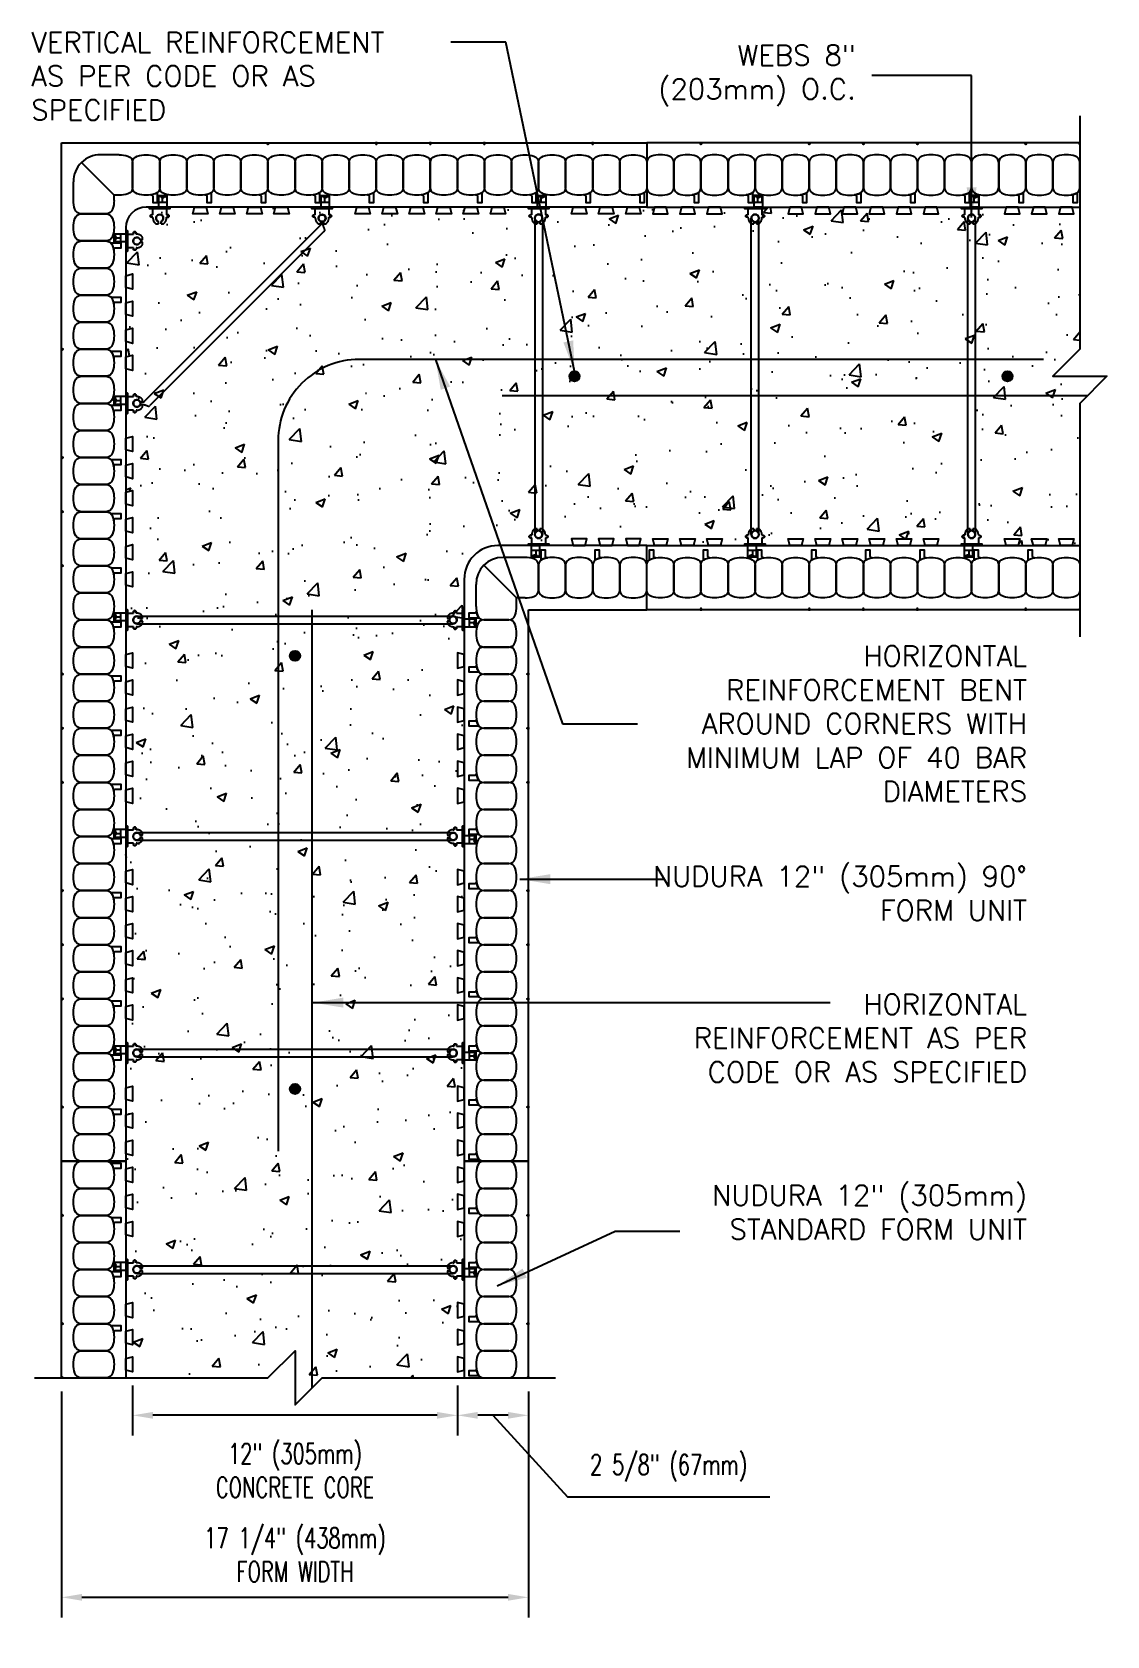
# Model space of a CAD drawing. Header units: inches. Extents: x 307.9 to 347.6, y 170.4 to 229.7.
import ezdxf

# ---------------------------------------------------------------- set-up
doc = ezdxf.new("R2010")
doc.units = ezdxf.units.IN
doc.header["$MEASUREMENT"] = 0
for name, color, linetype in [('DIM', 4, 'Continuous'), ('HATCH', 12, 'Continuous'), ('line25', 2, 'Continuous'), ('LINE3', 3, 'Continuous'), ('LINE50', 5, 'Continuous'), ('LINE9', 9, 'Continuous'), ('TEXT', 4, 'Continuous')]:
    doc.layers.add(name, color=color, linetype=linetype)
doc.styles.add('DIM', font='romans.shx', dxfattribs={"width": 0.7})
doc.styles.add('ROMANS', font='romans.shx', dxfattribs={"height": 0.75})
doc.dimstyles.new('ext_12', dxfattribs={"dimscale": 12, "dimtxt": 0.09375, "dimasz": 0.09375, "dimexe": 0.09375, "dimexo": 0.0625, "dimgap": 0.0625, "dimtad": 1, "dimdec": 3, "dimzin": 3, "dimdsep": 46, "dimlunit": 4, "dimtxsty": 'DIM', "dimcen": 0.09, "dimdle": 0.09375, "dimclrt": 4, "dimadec": 0, "dimazin": 0, "dimtfac": 1, "dimtdec": 3, "dimtmove": 2, "dimatfit": 3, "dimfxl": 0, "dimfrac": 2, "dimtolj": 1, "dimtzin": 0, "dimarcsym": 0})
doc.dimstyles.new('ext_8', dxfattribs={"dimscale": 8, "dimtxt": 0.09375, "dimasz": 0.09375, "dimexe": 0.09375, "dimexo": 0.0625, "dimgap": 0.0625, "dimtad": 1, "dimdec": 3, "dimzin": 3, "dimdsep": 46, "dimlunit": 4, "dimtxsty": 'DIM', "dimcen": 0.09, "dimdle": 0.09375, "dimclrt": 4, "dimadec": 0, "dimazin": 0, "dimtfac": 1, "dimtdec": 3, "dimtmove": 2, "dimatfit": 3, "dimfxl": 0, "dimfrac": 2, "dimtolj": 1, "dimtzin": 0, "dimarcsym": 0})

msp = doc.modelspace()

# ---------------------------------------------------------------- texts
at = {"layer": 'TEXT', "char_height": 0.75, "style": 'ROMANS'}
for s, insert, width, attachment_point in [('VERTICAL REINFORCEMENT AS PER CODE OR AS SPECIFIED', (307.8374, 228.05), 15.797018, 4), ('WEBS 8" (203mm) O.C.', (338.3036, 228.069), 8.560952, 6), ('HORIZONTAL REINFORCEMENT BENT AROUND CORNERS WITH MINIMUM LAP OF 40 BAR DIAMETERS', (344.6302, 204.1227), 15.022051, 6), ('NUDURA 12" (305mm) 90° FORM UNIT', (344.6302, 197.8569), 15.022051, 6), ('HORIZONTAL REINFORCEMENT AS PER CODE OR AS SPECIFIED', (344.6302, 192.5078), 15.022051, 6), ('NUDURA 12" (305mm) STANDARD FORM UNIT', (344.6302, 186.0696), 15.022051, 6)]:
    msp.add_mtext(s, dxfattribs=dict(at, insert=insert, width=width, attachment_point=attachment_point))

# ---------------------------------------------------------------- blocks, each defined once
blk = doc.blocks.new('WEB_12_CENTRE_TOP')
for p, q in [((11.688, 0.141), (0, 0.141)), ((11.688, -0.141), (0, -0.141))]:
    blk.add_line(p, q)
for centre in [(0, 0), (11.688, 0)]:
    blk.add_circle(centre, 0.141)
blk = doc.blocks.new('WEB_CENTRE_TOP_12')
for p, q in [((-0.141, 11.688), (-0.141, 0)), ((0.141, 11.688), (0.141, 0))]:
    blk.add_line(p, q)
for centre in [(0, 11.688), (0, 0)]:
    blk.add_circle(centre, 0.141)
blk = doc.blocks.new('FS')
at = {"color": 12}
blk.add_line((-0.587, -0.035), (-0.587, 0.268), dxfattribs=at)
for p, q in [((-0.344, 0.375), (-0.344, -0.375)), ((-0.125, -0.25), (-0.344, -0.25))]:
    blk.add_line(p, q)
blk.add_lwpolyline([(-0.837, 0.268), (-0.406, 0.268), (-0.406, -0.035), (-0.837, -0.035)], close=True)
for centre, radius, start, end in [((-1.011, 0.089), 0.25, 2.60784, 45.68987), ((-2.047, 0.723), 1.428, 327.93597, 334.15338)]:
    blk.add_arc(centre, radius, start, end, dxfattribs=at)
blk.add_open_spline([(-0.587, 0.1), (-0.762, 0.1)], degree=1, dxfattribs=at)
for points, degree in [([(-0.399, 0.375), (-0.401, 0.375), (-0.404, 0.375), (-0.406, 0.375)], 3), ([(-0.344, 0.375), (-0.344, 0.375), (-0.355, 0.375), (-0.385, 0.375), (-0.399, 0.375)], 3), ([(-0.344, 0.25), (-0.125, 0.25)], 1), ([(0.126, 0.049), (0.115, 0.077), (0.071, 0.128), (-0.027, 0.144), (-0.113, 0.093), (-0.146, 0), (-0.113, -0.093), (-0.027, -0.144), (0.071, -0.128), (0.115, -0.077), (0.126, -0.049)], 3), ([(-0.125, 0.25), (-0.125, 0.297)], 1), ([(-0.125, 0.297), (-0.125, 0.25)], 1), ([(-0.078, 0.343), (-0.078, 0.343), (-0.079, 0.343), (-0.079, 0.343)], 3), ([(-0.077, 0.343), (-0.077, 0.343), (-0.077, 0.343), (-0.078, 0.343)], 3), ([(-0.031, 0.297), (-0.031, 0.25)], 1), ([(-0.031, 0.25), (-0.031, 0.297)], 1), ([(0, 0.25), (-0.031, 0.25)], 1), ([(0, 0.25), (0, 0.25)], 1), ([(0, 0.25), (0, 0.25)], 1), ([(0, 0.25), (0, 0.25)], 1), ([(0, 0.25), (0, 0.25)], 1), ([(0, 0.25), (0, 0.25)], 1), ([(0, 0.25), (0, 0.25)], 1), ([(0, 0.25), (0, 0.25)], 1), ([(0, 0.25), (0, 0.25)], 1), ([(0, 0.25), (0, 0.25)], 1), ([(0, 0.25), (0, 0.25)], 1), ([(0, 0.25), (0, 0.25)], 1), ([(0.126, 0.049), (0.126, 0.049)], 1), ([(0.126, 0.049), (0.126, 0.049)], 1), ([(0.126, 0.049), (0.126, 0.049)], 1), ([(0.126, 0.049), (0.126, 0.049)], 1), ([(0.198, 0.049), (0.174, 0.049), (0.15, 0.049), (0.126, 0.049)], 3), ([(0.126, 0.049), (0.198, 0.049)], 1), ([(0.213, 0.052), (0.208, 0.05), (0.203, 0.049), (0.198, 0.049)], 3), ([(0.198, 0.049), (0.198, 0.049)], 1), ([(0.198, 0.049), (0.198, 0.049)], 1), ([(0.198, 0.049), (0.198, 0.049)], 1), ([(0.198, 0.049), (0.198, 0.049)], 1), ([(0.198, 0.049), (0.198, 0.049)], 1), ([(0.198, 0.049), (0.198, 0.049)], 1), ([(0.198, 0.049), (0.198, 0.049)], 1), ([(0.198, 0.049), (0.198, 0.049)], 1), ([(0.213, 0.131), (0.213, 0.131)], 1), ([(0.213, 0.131), (0.213, 0.131)], 1), ([(0.213, 0.131), (0.213, 0.131)], 1), ([(0.213, 0.131), (0.213, 0.131)], 1), ([(0.213, 0.052), (0.213, 0.131)], 1), ([(-0.406, -0.375), (-0.404, -0.375), (-0.401, -0.375), (-0.399, -0.375)], 3), ([(-0.399, -0.375), (-0.385, -0.375), (-0.355, -0.375), (-0.344, -0.375), (-0.344, -0.375)], 3), ([(-0.125, -0.25), (-0.125, -0.297)], 1), ([(-0.079, -0.343), (-0.079, -0.343), (-0.078, -0.343), (-0.078, -0.343)], 3), ([(-0.078, -0.343), (-0.077, -0.343), (-0.077, -0.343), (-0.077, -0.343)], 3), ([(-0.031, -0.25), (-0.031, -0.297)], 1), ([(0, -0.25), (-0.031, -0.25)], 1), ([(0, -0.25), (0, -0.25)], 1), ([(0, -0.25), (0, -0.25)], 1), ([(0, -0.25), (0, -0.25)], 1), ([(0, -0.25), (0, -0.25)], 1), ([(0, -0.25), (0, -0.25)], 1), ([(0, -0.25), (0, -0.25)], 1), ([(0, -0.25), (0, -0.25)], 1), ([(0, -0.25), (0, -0.25)], 1), ([(0, -0.25), (0, -0.25)], 1), ([(0, -0.25), (0, -0.25)], 1), ([(0, -0.25), (0, -0.25)], 1), ([(0, -0.25), (0, -0.25)], 1), ([(0, -0.25), (0, -0.25)], 1), ([(0, -0.25), (0, -0.25)], 1), ([(0, -0.25), (0, -0.25)], 1), ([(0, -0.25), (0, -0.25)], 1), ([(0, -0.25), (0, -0.25)], 1), ([(0, -0.25), (0, -0.25)], 1), ([(0, -0.25), (0, -0.25)], 1), ([(0, -0.25), (0, -0.25)], 1), ([(0, -0.25), (0, -0.25)], 1), ([(0, -0.25), (0, -0.25)], 1), ([(0, -0.25), (0, -0.25)], 1), ([(0, -0.25), (0, -0.25)], 1), ([(0.126, -0.049), (0.126, -0.049)], 1), ([(0.126, -0.049), (0.126, -0.049)], 1), ([(0.126, -0.049), (0.126, -0.049)], 1), ([(0.126, -0.049), (0.126, -0.049)], 1), ([(0.126, -0.049), (0.126, -0.049)], 1), ([(0.126, -0.049), (0.126, -0.049)], 1), ([(0.126, -0.049), (0.126, -0.049)], 1), ([(0.126, -0.049), (0.126, -0.049)], 1), ([(0.126, -0.049), (0.126, -0.049)], 1), ([(0.126, -0.049), (0.126, -0.049)], 1), ([(0.198, -0.049), (0.126, -0.049)], 1), ([(0.198, -0.049), (0.198, -0.049)], 1), ([(0.198, -0.049), (0.203, -0.049), (0.208, -0.05), (0.213, -0.052)], 3), ([(0.198, -0.049), (0.198, -0.049)], 1), ([(0.198, -0.049), (0.198, -0.049)], 1), ([(0.198, -0.049), (0.198, -0.049)], 1), ([(0.213, -0.131), (0.213, -0.052)], 1), ([(0.213, -0.131), (0.213, -0.131)], 1), ([(0.213, -0.131), (0.213, -0.131)], 1), ([(0.213, -0.131), (0.213, -0.131)], 1), ([(0.213, -0.131), (0.213, -0.131)], 1)]:
    blk.add_open_spline(points, degree=degree)
for points, weights in [([(-0.406, 0.375), (-0.402, 0.375), (-0.399, 0.375)], [0.950305488115, 0.972587069138, 1]), ([(-0.079, 0.343), (-0.125, 0.343), (-0.125, 0.297)], [1, 0.70710678, 1]), ([(-0.125, 0.297), (-0.125, 0.317), (-0.098, 0.343), (-0.079, 0.343)], [1, 0.85355339, 0.85355339, 1]), ([(-0.031, 0.297), (-0.031, 0.343), (-0.077, 0.343)], [1, 0.70710678, 1]), ([(-0.077, 0.343), (-0.058, 0.343), (-0.031, 0.317), (-0.031, 0.297)], [1, 0.85355339, 0.85355339, 1]), ([(0.213, 0.131), (0.14, 0.25), (0, 0.25)], [0.864651574428, 0.794674169686, 0.958404415195]), ([(0.198, 0.049), (0.206, 0.049), (0.213, 0.052)], [1, 0.89208144177, 0.836150253337]), ([(-0.399, -0.375), (-0.402, -0.375), (-0.406, -0.375)], [1, 0.972587069138, 0.950305488115]), ([(-0.079, -0.343), (-0.098, -0.343), (-0.125, -0.317), (-0.125, -0.297)], [1, 0.85355339, 0.85355339, 1]), ([(-0.078, -0.343), (-0.079, -0.343), (-0.079, -0.343)], [1, 0.70710678, 1]), ([(-0.031, -0.297), (-0.031, -0.317), (-0.058, -0.343), (-0.077, -0.343)], [1, 0.85355339, 0.85355339, 1]), ([(0, -0.25), (0.14, -0.25), (0.213, -0.131)], [0.958404415409, 0.794674173519, 0.864651571113]), ([(0.213, -0.052), (0.206, -0.049), (0.198, -0.049)], [0.83615024178, 0.892081430621, 1])]:
    blk.add_rational_spline(points, weights, degree=2)
for points, weights, knots in [([(-0.399, 0.375), (-0.376, 0.375), (-0.36, 0.375), (-0.344, 0.375), (-0.344, 0.375)], [0.868718859319, 0.861102739573, 1, 0.861102742958, 0.868718858948], [0, 0, 0, 0.5, 0.5, 1, 1, 1]), ([(0.126, -0.049), (0.066, -0.203), (-0.073, -0.113), (-0.249, 0), (-0.073, 0.113), (0.066, 0.203), (0.126, 0.049)], [0.899508922286, 0.599718215298, 1, 0.54226024, 1, 0.599718224335, 0.899508908749], [0, 0, 0, 0.318112, 0.318112, 0.681888, 0.681888, 1, 1, 1]), ([(-0.344, -0.375), (-0.344, -0.375), (-0.36, -0.375), (-0.376, -0.375), (-0.399, -0.375)], [0.868718858569, 0.861102746415, 1, 0.861102734288, 0.868718859898], [0, 0, 0, 0.5, 0.5, 1, 1, 1])]:
    blk.add_rational_spline(points, weights, degree=2, knots=knots)
blk = doc.blocks.new('*D4')
at = {"layer": 'Defpoints', "color": 0}
for p in [(311.585, 180.176), (323.585, 180.176), (311.585, 178.571)]:
    blk.add_point(p, dxfattribs=at)
at = {"layer": 'DIM', "color": 0, "lineweight": -2}
for p, q in [((311.585, 179.676), (311.585, 177.821)), ((323.585, 179.676), (323.585, 177.821)), ((322.835, 178.571), (312.335, 178.571))]:
    blk.add_line(p, q, dxfattribs=at)
at = {"layer": 'DIM', "color": 0}
for points in [[(312.335, 178.696), (312.335, 178.446), (311.585, 178.571)], [(322.835, 178.696), (322.835, 178.446), (323.585, 178.571)]]:
    blk.add_solid(points, dxfattribs=at)
at = {"layer": 'DIM', "color": 4, "insert": (317.585, 176.531), "char_height": 0.75, "attachment_point": 5, "style": 'DIM'}
blk.add_mtext('\\A1;12" (305mm)\\PCONCRETE CORE', dxfattribs=at)
blk = doc.blocks.new('*D5')
at = {"layer": 'Defpoints', "color": 0}
for p in [(308.96, 179.957), (326.21, 179.957), (326.21, 171.847)]:
    blk.add_point(p, dxfattribs=at)
at = {"layer": 'DIM', "color": 0, "lineweight": -2}
for p, q in [((308.96, 179.457), (308.96, 171.097)), ((326.21, 179.457), (326.21, 171.097)), ((309.71, 171.847), (325.46, 171.847))]:
    blk.add_line(p, q, dxfattribs=at)
at = {"layer": 'DIM', "color": 0}
for points in [[(309.71, 171.972), (309.71, 171.722), (308.96, 171.847)], [(325.46, 171.972), (325.46, 171.722), (326.21, 171.847)]]:
    blk.add_solid(points, dxfattribs=at)
at = {"layer": 'DIM', "color": 4, "insert": (317.585, 173.418), "char_height": 0.75, "attachment_point": 5, "style": 'DIM'}
blk.add_mtext('\\A1;17 1/4" (438mm)\\PFORM WIDTH', dxfattribs=at)
blk = doc.blocks.new('*D6')
at = {"layer": 'Defpoints', "color": 0}
for p in [(323.585, 179.957), (326.21, 179.957), (323.585, 178.571)]:
    blk.add_point(p, dxfattribs=at)
at = {"layer": 'DIM', "color": 0, "lineweight": -2}
for p, q in [((323.585, 179.457), (323.585, 177.821)), ((326.21, 179.457), (326.21, 177.821)), ((325.46, 178.571), (324.335, 178.571)), ((324.898, 178.571), (327.654, 175.557)), ((327.654, 175.557), (335.129, 175.557))]:
    blk.add_line(p, q, dxfattribs=at)
at = {"layer": 'DIM', "color": 0}
for points in [[(324.335, 178.696), (324.335, 178.446), (323.585, 178.571)], [(325.46, 178.696), (325.46, 178.446), (326.21, 178.571)]]:
    blk.add_solid(points, dxfattribs=at)
at = {"layer": 'DIM', "color": 4, "insert": (331.392, 176.628), "char_height": 0.75, "attachment_point": 5, "style": 'DIM'}
blk.add_mtext('\\A1;2 5/8" (67mm)', dxfattribs=at)

# ---------------------------------------------------------------- dimensions: what is measured, and where the dimension line sits
at = {"layer": 'DIM'}
dim = msp.add_linear_dim(base=(311.5851, 178.5715), p1=(323.5851, 180.1756), p2=(311.5851, 180.1756), text='12" (305mm)\\PCONCRETE CORE', dimstyle='ext_8', dxfattribs=at)
dim.commit()
dim.dimension.update_dxf_attribs({"geometry": '*D4', "text_midpoint": (317.5851, 176.5305), "dimtype": 160})
dim = msp.add_linear_dim(base=(326.2101, 171.8467), p1=(308.9601, 179.9567), p2=(326.2101, 179.9567), text='17 1/4" (438mm)\\PFORM WIDTH', dimstyle='ext_8', dxfattribs=at)
dim.commit()
dim.dimension.update_dxf_attribs({"geometry": '*D5', "text_midpoint": (317.5851, 173.4182)})
dim = msp.add_linear_dim(base=(323.5851, 178.5715), p1=(326.2101, 179.9567), p2=(323.5851, 179.9567), text='2 5/8" (67mm)', dimstyle='ext_8', override={"dimtmove": 1}, dxfattribs=at)
dim.commit()
dim.dimension.update_dxf_attribs({"geometry": '*D6', "text_midpoint": (328.1543, 175.557), "dimtype": 160})

# ---------------------------------------------------------------- hatches: boundary and pattern name
at = {"layer": 'HATCH'}
h = msp.add_hatch(dxfattribs=at)
h.set_pattern_fill('AR-CONC', color=256, scale=0.5, style=0)
h.set_pattern_definition([(50, (73.0676, 16.5013), (3.5863, -0.31376), [0.375, -4.125]), (355, (73.0676, 16.5013), (-0.693757, 3.76096), [0.3, -3.3]), (100.4514, (73.3665, 16.475), (2.892547, 3.447198), [0.3187, -3.50571]), (46.1842, (73.0676, 17.5013), (5.336205, -0.827595), [0.5625, -6.1875]), (96.6356, (73.5123, 17.4323), (4.67331, 4.87059), [0.47805, -5.258565]), (351.1842, (73.0676, 17.5013), (4.67331, 4.87059), [0.45, -4.95]), (21, (73.5676, 17.2513), (2.984535, -2.013094), [0.375, -4.125]), (326, (73.5676, 17.2513), (1.216577, 3.62575), [0.3, -3.3]), (71.4514, (73.8163, 17.0835), (4.201113, 1.612652), [0.3187, -3.50571]), (37.5, (73.0676, 16.5013), (0.0607993, 1.6644693), [0, -3.26, 0, -3.35, 0, -3.3125]), (7.5, (73.0676, 16.5013), (1.315348, 1.972059), [0, -1.91, 0, -3.185, 0, -1.2625]), (327.5, (71.9526, 16.5013), (2.669112, -0.1127744), [0, -1.25, 0, -3.9, 0, -5.175]), (317.5, (71.4526, 16.5013), (2.915931, 0.500525), [0, -1.625, 0, -2.59, 0, -3.675])])
h.paths.add_polyline_path([(346.5851, 223.2067), (346.3039, 223.2067), (346.3662, 222.9567), (345.8039, 222.9567), (345.8662, 223.2067), (345.3039, 223.2067), (345.3662, 222.9567), (344.8039, 222.9567), (344.8662, 223.2067), (344.3039, 223.2067), (344.3662, 222.9567), (343.8039, 222.9567), (343.8662, 223.2067), (341.3039, 223.2067), (341.3662, 222.9567), (340.8039, 222.9567), (340.8662, 223.2067), (340.3039, 223.2067), (340.3662, 222.9567), (339.8039, 222.9567), (339.8662, 223.2067), (339.3039, 223.2067), (339.3662, 222.9567), (338.8039, 222.9567), (338.8662, 223.2067), (338.3039, 223.2067), (338.3662, 222.9567), (337.8039, 222.9567), (337.8662, 223.2067), (337.3039, 223.2067), (337.3662, 222.9567), (336.8039, 222.9567), (336.8662, 223.2067), (336.3039, 223.2067), (336.3662, 222.9567), (335.8039, 222.9567), (335.8662, 223.2067), (333.3039, 223.2067), (333.3662, 222.9567), (332.8039, 222.9567), (332.8662, 223.2067), (332.3039, 223.2067), (332.3662, 222.9567), (331.8039, 222.9567), (331.8662, 223.2067), (331.3039, 223.2067), (331.3662, 222.9567), (330.8039, 222.9567), (330.8662, 223.2067), (330.5851, 223.2067), (330.3039, 223.2067), (330.3662, 222.9567), (329.8039, 222.9567), (329.8662, 223.2067), (329.3039, 223.2067), (329.3662, 222.9567), (328.8039, 222.9567), (328.8662, 223.2067), (328.3039, 223.2067), (328.3662, 222.9567), (327.8039, 222.9567), (327.8662, 223.2067), (325.3039, 223.2067), (325.3662, 222.9567), (324.8039, 222.9567), (324.8662, 223.2067), (324.3039, 223.2067), (324.3662, 222.9567), (323.8039, 222.9567), (323.8662, 223.2067), (323.3039, 223.2067), (323.3662, 222.9567), (322.8039, 222.9567), (322.8662, 223.2067), (322.3039, 223.2067), (322.3662, 222.9567), (321.8039, 222.9567), (321.8662, 223.2067), (321.3039, 223.2067), (321.3662, 222.9567), (320.8039, 222.9567), (320.8662, 223.2067), (320.3039, 223.2067), (320.3662, 222.9567), (319.8039, 222.9567), (319.8662, 223.2067), (317.3039, 223.2067), (317.3662, 222.9567), (316.8039, 222.9567), (316.8662, 223.2067), (316.3039, 223.2067), (316.3662, 222.9567), (315.8039, 222.9567), (315.8662, 223.2067), (315.3039, 223.2067), (315.3662, 222.9567), (314.8039, 222.9567), (314.8662, 223.2067), (314.3039, 223.2067), (314.3662, 222.9567), (313.8039, 222.9567), (313.8662, 223.2067), (312.0851, 223.2067, 0.4142136), (311.3351, 222.4567), (311.3351, 220.6756), (311.5851, 220.7379), (311.5851, 220.1756), (311.3351, 220.2379), (311.3351, 219.6756), (311.5851, 219.7379), (311.5851, 219.1756), (311.3351, 219.2379), (311.3351, 218.6756), (311.5851, 218.7379), (311.5851, 218.1756), (311.3351, 218.2379), (311.3351, 217.6756), (311.5851, 217.7379), (311.5851, 217.1756), (311.3351, 217.2379), (311.3351, 214.6756), (311.5851, 214.7379), (311.5851, 214.1756), (311.3351, 214.2379), (311.3351, 213.6756), (311.5851, 213.7379), (311.5851, 213.1756), (311.3351, 213.2379), (311.3351, 212.6756), (311.5851, 212.7379), (311.5851, 212.1756), (311.3351, 212.2379), (311.3351, 211.6756), (311.5851, 211.7379), (311.5851, 211.1756), (311.3351, 211.2379), (311.3351, 210.6756), (311.5851, 210.7379), (311.5851, 210.1756), (311.3351, 210.2379), (311.3351, 209.6756), (311.5851, 209.7379), (311.5851, 209.1756), (311.3351, 209.2379), (311.3351, 206.6756), (311.5851, 206.7379), (311.5851, 206.1756), (311.3351, 206.2379), (311.3351, 205.6756), (311.5851, 205.7379), (311.5851, 205.1756), (311.3351, 205.2379), (311.3351, 204.6756), (311.5851, 204.7379), (311.5851, 204.1756), (311.3351, 204.2379), (311.3351, 203.6756), (311.5851, 203.7379), (311.5851, 203.1756), (311.3351, 203.2379), (311.3351, 202.6756), (311.5851, 202.7379), (311.5851, 202.1756), (311.3351, 202.2379), (311.3351, 201.6756), (311.5851, 201.7379), (311.5851, 201.1756), (311.3351, 201.2379), (311.3351, 198.6756), (311.5851, 198.7379), (311.5851, 198.1756), (311.3351, 198.2379), (311.3351, 197.6756), (311.5851, 197.7379), (311.5851, 197.1756), (311.3351, 197.2379), (311.3351, 196.6756), (311.5851, 196.7379), (311.5851, 196.1756), (311.3351, 196.2379), (311.3351, 195.6756), (311.5851, 195.7379), (311.5851, 195.1756), (311.3351, 195.2379), (311.3351, 194.6756), (311.5851, 194.7379), (311.5851, 194.1756), (311.3351, 194.2379), (311.3351, 193.6756), (311.5851, 193.7379), (311.5851, 193.1756), (311.3351, 193.2379), (311.3351, 190.6756), (311.5851, 190.7379), (311.5851, 190.1756), (311.3351, 190.2379), (311.3351, 189.6756), (311.5851, 189.7379), (311.5851, 189.1756), (311.3351, 189.2379), (311.3351, 188.6756), (311.5851, 188.7379), (311.5851, 188.1756), (311.3351, 188.2379), (311.3351, 187.9567), (311.3351, 187.6756), (311.5851, 187.7379), (311.5851, 187.1756), (311.3351, 187.2379), (311.3351, 186.6756), (311.5851, 186.7379), (311.5851, 186.1756), (311.3351, 186.2379), (311.3351, 185.6756), (311.5851, 185.7379), (311.5851, 185.1756), (311.3351, 185.2379), (311.3351, 182.6756), (311.5851, 182.7379), (311.5851, 182.1756), (311.3351, 182.2379), (311.3351, 181.6756), (311.5851, 181.7379), (311.5851, 181.1756), (311.3351, 181.2379), (311.3351, 180.6756), (311.5851, 180.7379), (311.5851, 180.1756), (311.3351, 180.2379), (311.3351, 179.9567), (323.8351, 179.9567), (323.8351, 180.2379), (323.5851, 180.1756), (323.5851, 180.7379), (323.8351, 180.6756), (323.8351, 181.2379), (323.5851, 181.1756), (323.5851, 181.7379), (323.8351, 181.6756), (323.8351, 182.2379), (323.5851, 182.1756), (323.5851, 182.7379), (323.8351, 182.6756), (323.8351, 185.2379), (323.5851, 185.1756), (323.5851, 185.7379), (323.8351, 185.6756), (323.8351, 186.2379), (323.5851, 186.1756), (323.5851, 186.7379), (323.8351, 186.6756), (323.8351, 187.2379), (323.5851, 187.1756), (323.5851, 187.7379), (323.8351, 187.6756), (323.8351, 187.9567), (323.8351, 188.2379), (323.5851, 188.1756), (323.5851, 188.7379), (323.8351, 188.6756), (323.8351, 189.2379), (323.5851, 189.1756), (323.5851, 189.7379), (323.8351, 189.6756), (323.8351, 190.2379), (323.5851, 190.1756), (323.5851, 190.7379), (323.8351, 190.6756), (323.8351, 193.2379), (323.5851, 193.1756), (323.5851, 193.7379), (323.8351, 193.6756), (323.8351, 194.2379), (323.5851, 194.1756), (323.5851, 194.7379), (323.8351, 194.6756), (323.8351, 195.2379), (323.5851, 195.1756), (323.5851, 195.7379), (323.8351, 195.6756), (323.8351, 196.2379), (323.5851, 196.1756), (323.5851, 196.7379), (323.8351, 196.6756), (323.8351, 197.2379), (323.5851, 197.1756), (323.5851, 197.7379), (323.8351, 197.6756), (323.8351, 198.2379), (323.5851, 198.1756), (323.5851, 198.7379), (323.8351, 198.6756), (323.8351, 201.2379), (323.5851, 201.1756), (323.5851, 201.7379), (323.8351, 201.6756), (323.8351, 202.2379), (323.5851, 202.1756), (323.5851, 202.7379), (323.8351, 202.6756), (323.8351, 203.2379), (323.5851, 203.1756), (323.5851, 203.7379), (323.8351, 203.6756), (323.8351, 204.2379), (323.5851, 204.1756), (323.5851, 204.7379), (323.8351, 204.6756), (323.8351, 205.2379), (323.5851, 205.1756), (323.5851, 205.7379), (323.8351, 205.6756), (323.8351, 206.2379), (323.5851, 206.1756), (323.5851, 206.7379), (323.8351, 206.6756), (323.8351, 209.4567, -0.4142136), (325.0851, 210.7067), (327.8662, 210.7067), (327.8039, 210.9567), (328.3662, 210.9567), (328.3039, 210.7067), (328.8662, 210.7067), (328.8039, 210.9567), (329.3662, 210.9567), (329.3039, 210.7067), (329.8662, 210.7067), (329.8039, 210.9567), (330.3662, 210.9567), (330.3039, 210.7067), (330.5851, 210.7067), (330.8662, 210.7067), (330.8039, 210.9567), (331.3662, 210.9567), (331.3039, 210.7067), (331.8662, 210.7067), (331.8039, 210.9567), (332.3662, 210.9567), (332.3039, 210.7067), (332.8662, 210.7067), (332.8039, 210.9567), (333.3662, 210.9567), (333.3039, 210.7067), (335.8662, 210.7067), (335.8039, 210.9567), (336.3662, 210.9567), (336.3039, 210.7067), (336.8662, 210.7067), (336.8039, 210.9567), (337.3662, 210.9567), (337.3039, 210.7067), (337.8662, 210.7067), (337.8039, 210.9567), (338.3662, 210.9567), (338.3039, 210.7067), (338.8662, 210.7067), (338.8039, 210.9567), (339.3662, 210.9567), (339.3039, 210.7067), (339.8662, 210.7067), (339.8039, 210.9567), (340.3662, 210.9567), (340.3039, 210.7067), (340.8662, 210.7067), (340.8039, 210.9567), (341.3662, 210.9567), (341.3039, 210.7067), (343.8662, 210.7067), (343.8039, 210.9567), (344.3662, 210.9567), (344.3039, 210.7067), (344.8662, 210.7067), (344.8039, 210.9567), (345.3662, 210.9567), (345.3039, 210.7067), (345.8662, 210.7067), (345.8039, 210.9567), (346.3662, 210.9567), (346.3039, 210.7067), (346.5851, 210.7067)])
at = {"layer": 'LINE3'}
for points in [[(328.1007, 216.9577, 1), (327.7257, 216.9577, 1)], [(344.1007, 216.9577, 1), (343.7257, 216.9577, 1)], [(317.7726, 206.6286, 1), (317.3976, 206.6286, 1)], [(317.7726, 190.6286, 1), (317.3976, 190.6286, 1)]]:
    msp.add_hatch(color=256, dxfattribs=at).paths.add_polyline_path(points)

# ---------------------------------------------------------------- linework, layer by layer
at = {"layer": 'line25'}
for p, q in [((330.5851, 223.2067), (312.0851, 223.2067)), ((330.5851, 223.2067), (346.5851, 223.2067)), ((311.3351, 222.4567), (311.3351, 187.9567)), ((330.5851, 210.7067), (325.0851, 210.7067)), ((330.5851, 210.7067), (346.5851, 210.7067)), ((323.8351, 209.4567), (323.8351, 187.9567)), ((311.3351, 187.9567), (311.3351, 179.9567)), ((323.8351, 187.9567), (323.8351, 179.9567))]:
    msp.add_line(p, q, dxfattribs=at)
for points in [[(314.3039, 223.2067), (314.3662, 222.9567), (313.8039, 222.9567), (313.8662, 223.2067)], [(315.3039, 223.2067), (315.3662, 222.9567), (314.8039, 222.9567), (314.8662, 223.2067)], [(316.3039, 223.2067), (316.3662, 222.9567), (315.8039, 222.9567), (315.8662, 223.2067)], [(317.3039, 223.2067), (317.3662, 222.9567), (316.8039, 222.9567), (316.8662, 223.2067)], [(320.3039, 223.2067), (320.3662, 222.9567), (319.8039, 222.9567), (319.8662, 223.2067)], [(321.3039, 223.2067), (321.3662, 222.9567), (320.8039, 222.9567), (320.8662, 223.2067)], [(322.3039, 223.2067), (322.3662, 222.9567), (321.8039, 222.9567), (321.8662, 223.2067)], [(323.3039, 223.2067), (323.3662, 222.9567), (322.8039, 222.9567), (322.8662, 223.2067)], [(324.3039, 223.2067), (324.3662, 222.9567), (323.8039, 222.9567), (323.8662, 223.2067)], [(325.3039, 223.2067), (325.3662, 222.9567), (324.8039, 222.9567), (324.8662, 223.2067)], [(328.3039, 223.2067), (328.3662, 222.9567), (327.8039, 222.9567), (327.8662, 223.2067)], [(329.3039, 223.2067), (329.3662, 222.9567), (328.8039, 222.9567), (328.8662, 223.2067)], [(330.3039, 223.2067), (330.3662, 222.9567), (329.8039, 222.9567), (329.8662, 223.2067)], [(330.8662, 223.2067), (330.8039, 222.9567), (331.3662, 222.9567), (331.3039, 223.2067)], [(331.8662, 223.2067), (331.8039, 222.9567), (332.3662, 222.9567), (332.3039, 223.2067)], [(332.8662, 223.2067), (332.8039, 222.9567), (333.3662, 222.9567), (333.3039, 223.2067)], [(335.8662, 223.2067), (335.8039, 222.9567), (336.3662, 222.9567), (336.3039, 223.2067)], [(336.8662, 223.2067), (336.8039, 222.9567), (337.3662, 222.9567), (337.3039, 223.2067)], [(337.8662, 223.2067), (337.8039, 222.9567), (338.3662, 222.9567), (338.3039, 223.2067)], [(338.8662, 223.2067), (338.8039, 222.9567), (339.3662, 222.9567), (339.3039, 223.2067)], [(339.8662, 223.2067), (339.8039, 222.9567), (340.3662, 222.9567), (340.3039, 223.2067)], [(340.8662, 223.2067), (340.8039, 222.9567), (341.3662, 222.9567), (341.3039, 223.2067)], [(343.8662, 223.2067), (343.8039, 222.9567), (344.3662, 222.9567), (344.3039, 223.2067)], [(344.8662, 223.2067), (344.8039, 222.9567), (345.3662, 222.9567), (345.3039, 223.2067)], [(345.8662, 223.2067), (345.8039, 222.9567), (346.3662, 222.9567), (346.3039, 223.2067)], [(311.3351, 220.6756), (311.5851, 220.7379), (311.5851, 220.1756), (311.3351, 220.2379)], [(311.3351, 219.6756), (311.5851, 219.7379), (311.5851, 219.1756), (311.3351, 219.2379)], [(311.3351, 218.6756), (311.5851, 218.7379), (311.5851, 218.1756), (311.3351, 218.2379)], [(311.3351, 217.6756), (311.5851, 217.7379), (311.5851, 217.1756), (311.3351, 217.2379)], [(311.3351, 214.6756), (311.5851, 214.7379), (311.5851, 214.1756), (311.3351, 214.2379)], [(311.3351, 213.6756), (311.5851, 213.7379), (311.5851, 213.1756), (311.3351, 213.2379)], [(311.3351, 212.6756), (311.5851, 212.7379), (311.5851, 212.1756), (311.3351, 212.2379)], [(311.3351, 211.6756), (311.5851, 211.7379), (311.5851, 211.1756), (311.3351, 211.2379)], [(328.3039, 210.7067), (328.3662, 210.9567), (327.8039, 210.9567), (327.8662, 210.7067)], [(329.3039, 210.7067), (329.3662, 210.9567), (328.8039, 210.9567), (328.8662, 210.7067)], [(330.3039, 210.7067), (330.3662, 210.9567), (329.8039, 210.9567), (329.8662, 210.7067)], [(330.8662, 210.7067), (330.8039, 210.9567), (331.3662, 210.9567), (331.3039, 210.7067)], [(331.8662, 210.7067), (331.8039, 210.9567), (332.3662, 210.9567), (332.3039, 210.7067)], [(332.8662, 210.7067), (332.8039, 210.9567), (333.3662, 210.9567), (333.3039, 210.7067)], [(335.8662, 210.7067), (335.8039, 210.9567), (336.3662, 210.9567), (336.3039, 210.7067)], [(336.8662, 210.7067), (336.8039, 210.9567), (337.3662, 210.9567), (337.3039, 210.7067)], [(337.8662, 210.7067), (337.8039, 210.9567), (338.3662, 210.9567), (338.3039, 210.7067)], [(338.8662, 210.7067), (338.8039, 210.9567), (339.3662, 210.9567), (339.3039, 210.7067)], [(339.8662, 210.7067), (339.8039, 210.9567), (340.3662, 210.9567), (340.3039, 210.7067)], [(340.8662, 210.7067), (340.8039, 210.9567), (341.3662, 210.9567), (341.3039, 210.7067)], [(343.8662, 210.7067), (343.8039, 210.9567), (344.3662, 210.9567), (344.3039, 210.7067)], [(344.8662, 210.7067), (344.8039, 210.9567), (345.3662, 210.9567), (345.3039, 210.7067)], [(345.8662, 210.7067), (345.8039, 210.9567), (346.3662, 210.9567), (346.3039, 210.7067)], [(311.3351, 210.6756), (311.5851, 210.7379), (311.5851, 210.1756), (311.3351, 210.2379)], [(311.3351, 209.6756), (311.5851, 209.7379), (311.5851, 209.1756), (311.3351, 209.2379)], [(311.3351, 206.6756), (311.5851, 206.7379), (311.5851, 206.1756), (311.3351, 206.2379)], [(323.8351, 206.6756), (323.5851, 206.7379), (323.5851, 206.1756), (323.8351, 206.2379)], [(311.3351, 205.6756), (311.5851, 205.7379), (311.5851, 205.1756), (311.3351, 205.2379)], [(323.8351, 205.6756), (323.5851, 205.7379), (323.5851, 205.1756), (323.8351, 205.2379)], [(311.3351, 204.6756), (311.5851, 204.7379), (311.5851, 204.1756), (311.3351, 204.2379)], [(323.8351, 204.6756), (323.5851, 204.7379), (323.5851, 204.1756), (323.8351, 204.2379)], [(311.3351, 203.6756), (311.5851, 203.7379), (311.5851, 203.1756), (311.3351, 203.2379)], [(323.8351, 203.6756), (323.5851, 203.7379), (323.5851, 203.1756), (323.8351, 203.2379)], [(311.3351, 202.6756), (311.5851, 202.7379), (311.5851, 202.1756), (311.3351, 202.2379)], [(323.8351, 202.6756), (323.5851, 202.7379), (323.5851, 202.1756), (323.8351, 202.2379)], [(311.3351, 201.6756), (311.5851, 201.7379), (311.5851, 201.1756), (311.3351, 201.2379)], [(323.8351, 201.6756), (323.5851, 201.7379), (323.5851, 201.1756), (323.8351, 201.2379)], [(311.3351, 198.6756), (311.5851, 198.7379), (311.5851, 198.1756), (311.3351, 198.2379)], [(323.8351, 198.6756), (323.5851, 198.7379), (323.5851, 198.1756), (323.8351, 198.2379)], [(311.3351, 197.6756), (311.5851, 197.7379), (311.5851, 197.1756), (311.3351, 197.2379)], [(323.8351, 197.6756), (323.5851, 197.7379), (323.5851, 197.1756), (323.8351, 197.2379)], [(311.3351, 196.6756), (311.5851, 196.7379), (311.5851, 196.1756), (311.3351, 196.2379)], [(323.8351, 196.6756), (323.5851, 196.7379), (323.5851, 196.1756), (323.8351, 196.2379)], [(311.3351, 195.6756), (311.5851, 195.7379), (311.5851, 195.1756), (311.3351, 195.2379)], [(323.8351, 195.6756), (323.5851, 195.7379), (323.5851, 195.1756), (323.8351, 195.2379)], [(311.3351, 194.6756), (311.5851, 194.7379), (311.5851, 194.1756), (311.3351, 194.2379)], [(323.8351, 194.6756), (323.5851, 194.7379), (323.5851, 194.1756), (323.8351, 194.2379)], [(311.3351, 193.6756), (311.5851, 193.7379), (311.5851, 193.1756), (311.3351, 193.2379)], [(323.8351, 193.6756), (323.5851, 193.7379), (323.5851, 193.1756), (323.8351, 193.2379)], [(311.3351, 190.6756), (311.5851, 190.7379), (311.5851, 190.1756), (311.3351, 190.2379)], [(323.8351, 190.6756), (323.5851, 190.7379), (323.5851, 190.1756), (323.8351, 190.2379)], [(311.3351, 189.6756), (311.5851, 189.7379), (311.5851, 189.1756), (311.3351, 189.2379)], [(323.8351, 189.6756), (323.5851, 189.7379), (323.5851, 189.1756), (323.8351, 189.2379)], [(311.3351, 188.6756), (311.5851, 188.7379), (311.5851, 188.1756), (311.3351, 188.2379)], [(323.8351, 188.6756), (323.5851, 188.7379), (323.5851, 188.1756), (323.8351, 188.2379)], [(311.3351, 187.6756), (311.5851, 187.7379), (311.5851, 187.1756), (311.3351, 187.2379)], [(323.8351, 187.6756), (323.5851, 187.7379), (323.5851, 187.1756), (323.8351, 187.2379)], [(311.3351, 186.6756), (311.5851, 186.7379), (311.5851, 186.1756), (311.3351, 186.2379)], [(323.8351, 186.6756), (323.5851, 186.7379), (323.5851, 186.1756), (323.8351, 186.2379)], [(311.3351, 185.6756), (311.5851, 185.7379), (311.5851, 185.1756), (311.3351, 185.2379)], [(323.8351, 185.6756), (323.5851, 185.7379), (323.5851, 185.1756), (323.8351, 185.2379)], [(311.3351, 182.6756), (311.5851, 182.7379), (311.5851, 182.1756), (311.3351, 182.2379)], [(323.8351, 182.6756), (323.5851, 182.7379), (323.5851, 182.1756), (323.8351, 182.2379)], [(311.3351, 181.6756), (311.5851, 181.7379), (311.5851, 181.1756), (311.3351, 181.2379)], [(323.8351, 181.6756), (323.5851, 181.7379), (323.5851, 181.1756), (323.8351, 181.2379)], [(311.3351, 180.6756), (311.5851, 180.7379), (311.5851, 180.1756), (311.3351, 180.2379)], [(323.8351, 180.6756), (323.5851, 180.7379), (323.5851, 180.1756), (323.8351, 180.2379)]]:
    msp.add_lwpolyline(points, close=True, dxfattribs=at)
for centre, radius in [((312.0851, 222.4567), 0.75), ((325.0851, 209.4567), 1.25)]:
    msp.add_arc(centre, radius, 90, 180, dxfattribs=at)
at = {"layer": 'LINE3'}
for p, q in [((346.8666, 216.2393), (325.2367, 216.2393)), ((318.2089, 208.3317), (318.2089, 179.5805))]:
    msp.add_line(p, q, dxfattribs=at)
msp.add_lwpolyline([(345.2367, 217.5815), (319.9613, 217.5815, 0.4142136), (316.9613, 214.5815), (316.9613, 188.3317)], format="xyb", dxfattribs=at)
for centre in [(327.9132, 216.9577), (343.9132, 216.9577), (317.5851, 206.6286), (317.5851, 190.6286)]:
    msp.add_circle(centre, 0.1875, dxfattribs=at)
at = {"layer": 'LINE50'}
for p, q in [((308.9601, 225.5817), (330.5851, 225.5817)), ((308.9601, 187.9567), (308.9601, 225.5817)), ((330.5851, 225.5817), (330.5851, 223.2067)), ((346.5851, 225.5817), (330.5851, 225.5817)), ((330.5851, 225.5817), (330.5851, 223.2067)), ((330.5851, 208.3317), (330.5851, 210.7067)), ((330.5851, 208.3317), (330.5851, 210.7067)), ((326.2101, 208.3317), (330.5851, 208.3317)), ((326.2101, 187.9567), (326.2101, 208.3317)), ((346.5851, 208.3317), (330.5851, 208.3317)), ((308.9601, 187.9567), (311.3351, 187.9567)), ((308.9601, 179.9567), (308.9601, 187.9567)), ((311.3351, 187.9567), (308.9601, 187.9567)), ((326.2101, 187.9567), (323.8351, 187.9567)), ((323.8351, 187.9567), (326.2101, 187.9567)), ((326.2101, 179.9567), (326.2101, 187.9567))]:
    msp.add_line(p, q, dxfattribs=at)
at = {"layer": 'LINE9'}
for p, q in [((310.8976, 223.6442), (309.6905, 224.8513)), ((311.0851, 225.1442), (310.3976, 225.1442)), ((309.3976, 223.4567), (309.3976, 224.1442)), ((311.0851, 223.6442), (310.8976, 223.6442)), ((310.8976, 223.4567), (310.8976, 223.6442)), ((334.5643, 223.3752), (334.5851, 223.3752)), ((312.0051, 216.0173), (318.5245, 222.5367)), ((318.6646, 222.314), (312.2254, 215.8747)), ((325.7726, 208.7692), (324.5655, 209.9763)), ((326.0851, 210.2692), (325.2726, 210.2692)), ((324.2726, 208.4567), (324.2726, 209.2692)), ((325.7726, 208.4567), (325.7726, 208.7692)), ((326.0851, 208.7692), (325.7726, 208.7692))]:
    msp.add_line(p, q, dxfattribs=at)
for points in [[(346.5851, 226.5817), (346.5851, 217.9567), (345.5851, 216.9567), (347.5851, 216.9567), (346.5851, 215.9567), (346.5851, 207.3317)], [(346.5851, 225.5172), (346.5851, 225.5172), (346.5538, 225.5817), (346.5851, 225.5817)], [(346.5851, 208.3962), (346.5538, 208.3317), (346.5851, 208.3317)], [(307.96, 179.9567), (316.5851, 179.9567), (317.5851, 180.9567), (317.5851, 178.9567), (318.5851, 179.9567), (327.21, 179.9567)], [(309.0246, 179.9567), (309.0246, 179.9567), (308.9601, 179.988), (308.9601, 179.9567)], [(326.1456, 179.9567), (326.1456, 179.9567), (326.2101, 179.988), (326.2101, 179.9567)]]:
    msp.add_lwpolyline(points, dxfattribs=at)
for points in [[(316.6163, 225.5817), (316.5851, 225.5172), (316.5538, 225.5817)], [(320.5538, 225.5817), (320.5851, 225.5172), (320.6163, 225.5817)], [(322.5538, 225.5817), (322.5851, 225.5172), (322.6163, 225.5817)], [(324.5538, 225.5817), (324.5851, 225.5172), (324.6163, 225.5817)], [(328.5538, 225.5817), (328.5851, 225.5172), (328.6163, 225.5817)], [(332.6163, 225.5817), (332.5851, 225.5172), (332.5538, 225.5817)], [(336.6163, 225.5817), (336.5851, 225.5172), (336.5538, 225.5817)], [(338.6163, 225.5817), (338.5851, 225.5172), (338.5538, 225.5817)], [(340.6163, 225.5817), (340.5851, 225.5172), (340.5538, 225.5817)], [(344.6163, 225.5817), (344.5851, 225.5172), (344.5538, 225.5817)], [(308.9601, 217.9255), (309.0246, 217.9567), (308.9601, 217.988)], [(308.9601, 213.9255), (309.0246, 213.9567), (308.9601, 213.988)], [(308.9601, 211.9255), (309.0246, 211.9567), (308.9601, 211.988)], [(308.9601, 209.9255), (309.0246, 209.9567), (308.9601, 209.988)], [(332.6163, 208.3317), (332.5851, 208.3962), (332.5538, 208.3317)], [(336.6163, 208.3317), (336.5851, 208.3962), (336.5538, 208.3317)], [(338.6163, 208.3317), (338.5851, 208.3962), (338.5538, 208.3317)], [(340.6163, 208.3317), (340.5851, 208.3962), (340.5538, 208.3317)], [(344.6163, 208.3317), (344.5851, 208.3962), (344.5538, 208.3317)], [(308.9601, 205.9255), (309.0246, 205.9567), (308.9601, 205.988)], [(326.2101, 205.9255), (326.1456, 205.9567), (326.2101, 205.988)], [(308.9601, 203.9255), (309.0246, 203.9567), (308.9601, 203.988)], [(326.2101, 203.9255), (326.1456, 203.9567), (326.2101, 203.988)], [(308.9601, 201.9255), (309.0246, 201.9567), (308.9601, 201.988)], [(326.2101, 201.9255), (326.1456, 201.9567), (326.2101, 201.988)], [(308.9601, 197.9255), (309.0246, 197.9567), (308.9601, 197.988)], [(326.2101, 197.9255), (326.1456, 197.9567), (326.2101, 197.988)], [(308.9601, 195.9255), (309.0246, 195.9567), (308.9601, 195.988)], [(326.2101, 195.9255), (326.1456, 195.9567), (326.2101, 195.988)], [(308.9601, 193.9255), (309.0246, 193.9567), (308.9601, 193.988)], [(326.2101, 193.9255), (326.1456, 193.9567), (326.2101, 193.988)], [(308.9601, 189.9255), (309.0246, 189.9567), (308.9601, 189.988)], [(326.2101, 189.9255), (326.1456, 189.9567), (326.2101, 189.988)], [(308.9601, 185.9255), (309.0246, 185.9567), (308.9601, 185.988)], [(326.2101, 185.9255), (326.1456, 185.9567), (326.2101, 185.988)], [(308.9601, 181.9255), (309.0246, 181.9567), (308.9601, 181.988)], [(326.2101, 181.9255), (326.1456, 181.9567), (326.2101, 181.988)]]:
    msp.add_lwpolyline(points, close=True, dxfattribs=at)
for points in [[(311.0851, 225.1442, -0.0783514), (311.412, 225.0927, -0.3253046), (311.5851, 224.8548), (311.5851, 223.9336, -0.3253046), (311.412, 223.6958, -0.1576708)], [(310.8976, 223.4567, -0.0783514), (310.846, 223.1298, -0.3253046), (310.6082, 222.9567), (309.687, 222.9567, -0.3253046), (309.4491, 223.1298, -0.0783514), (309.3976, 223.4567, -0.3253046)], [(311.412, 223.6958, -0.0783514), (311.0851, 223.6442, -0.3253046)], [(326.412, 210.2177, 0.0783514), (326.0851, 210.2692, 0.3253046)], [(326.0851, 208.7692, 0.0783514), (326.412, 208.8208, 0.3253046), (326.5851, 209.0586), (326.5851, 209.9798, 0.3253046), (326.412, 210.2177, 0.1576708)], [(324.2726, 208.4567, 0.0783514), (324.3241, 208.1298, 0.3253046), (324.562, 207.9567), (325.4832, 207.9567, 0.3253046), (325.721, 208.1298, 0.0783514), (325.7726, 208.4567, 0.3253046)]]:
    msp.add_lwpolyline(points, format="xyb", dxfattribs=at)
for points in [[(312.412, 223.6958, -0.1576708), (311.7582, 223.6958, -0.3253046), (311.5851, 223.9336), (311.5851, 224.8548, -0.3253046), (311.7582, 225.0927, -0.1576708), (312.412, 225.0927, -0.3253046), (312.5851, 224.8548), (312.5851, 223.9336, -0.3253046)], [(313.412, 223.6958, -0.1576708), (312.7582, 223.6958, -0.3253046), (312.5851, 223.9336), (312.5851, 224.8548, -0.3253046), (312.7582, 225.0927, -0.1576708), (313.412, 225.0927, -0.3253046), (313.5851, 224.8548), (313.5851, 223.9336, -0.3253046)], [(314.412, 223.6958, -0.1576708), (313.7582, 223.6958, -0.3253046), (313.5851, 223.9336), (313.5851, 224.8548, -0.3253046), (313.7582, 225.0927, -0.1576708), (314.412, 225.0927, -0.3253046), (314.5851, 224.8548), (314.5851, 223.9336, -0.3253046)], [(315.412, 223.6958, -0.1576708), (314.7582, 223.6958, -0.3253046), (314.5851, 223.9336), (314.5851, 224.8548, -0.3253046), (314.7582, 225.0927, -0.1576708), (315.412, 225.0927, -0.3253046), (315.5851, 224.8548), (315.5851, 223.9336, -0.3253046)], [(316.412, 223.6958, -0.1576708), (315.7582, 223.6958, -0.3253046), (315.5851, 223.9336), (315.5851, 224.8548, -0.3253046), (315.7582, 225.0927, -0.1576708), (316.412, 225.0927, -0.3253046), (316.5851, 224.8548), (316.5851, 223.9336, -0.3253046)], [(317.412, 223.6958, -0.1576708), (316.7582, 223.6958, -0.3253046), (316.5851, 223.9336), (316.5851, 224.8548, -0.3253046), (316.7582, 225.0927, -0.1576708), (317.412, 225.0927, -0.3253046), (317.5851, 224.8548), (317.5851, 223.9336, -0.3253046)], [(318.412, 223.6958, -0.1576708), (317.7582, 223.6958, -0.3253046), (317.5851, 223.9336), (317.5851, 224.8548, -0.3253046), (317.7582, 225.0927, -0.1576708), (318.412, 225.0927, -0.3253046), (318.5851, 224.8548), (318.5851, 223.9336, -0.3253046)], [(319.412, 223.6958, -0.1576708), (318.7582, 223.6958, -0.3253046), (318.5851, 223.9336), (318.5851, 224.8548, -0.3253046), (318.7582, 225.0927, -0.1576708), (319.412, 225.0927, -0.3253046), (319.5851, 224.8548), (319.5851, 223.9336, -0.3253046)], [(320.412, 223.6958, -0.1576708), (319.7582, 223.6958, -0.3253046), (319.5851, 223.9336), (319.5851, 224.8548, -0.3253046), (319.7582, 225.0927, -0.1576708), (320.412, 225.0927, -0.3253046), (320.5851, 224.8548), (320.5851, 223.9336, -0.3253046)], [(321.412, 223.6958, -0.1576708), (320.7582, 223.6958, -0.3253046), (320.5851, 223.9336), (320.5851, 224.8548, -0.3253046), (320.7582, 225.0927, -0.1576708), (321.412, 225.0927, -0.3253046), (321.5851, 224.8548), (321.5851, 223.9336, -0.3253046)], [(322.412, 223.6958, -0.1576708), (321.7582, 223.6958, -0.3253046), (321.5851, 223.9336), (321.5851, 224.8548, -0.3253046), (321.7582, 225.0927, -0.1576708), (322.412, 225.0927, -0.3253046), (322.5851, 224.8548), (322.5851, 223.9336, -0.3253046)], [(323.412, 223.6958, -0.1576708), (322.7582, 223.6958, -0.3253046), (322.5851, 223.9336), (322.5851, 224.8548, -0.3253046), (322.7582, 225.0927, -0.1576708), (323.412, 225.0927, -0.3253046), (323.5851, 224.8548), (323.5851, 223.9336, -0.3253046)], [(324.412, 223.6958, -0.1576708), (323.7582, 223.6958, -0.3253046), (323.5851, 223.9336), (323.5851, 224.8548, -0.3253046), (323.7582, 225.0927, -0.1576708), (324.412, 225.0927, -0.3253046), (324.5851, 224.8548), (324.5851, 223.9336, -0.3253046)], [(325.412, 223.6958, -0.1576708), (324.7582, 223.6958, -0.3253046), (324.5851, 223.9336), (324.5851, 224.8548, -0.3253046), (324.7582, 225.0927, -0.1576708), (325.412, 225.0927, -0.3253046), (325.5851, 224.8548), (325.5851, 223.9336, -0.3253046)], [(326.412, 223.6958, -0.1576708), (325.7582, 223.6958, -0.3253046), (325.5851, 223.9336), (325.5851, 224.8548, -0.3253046), (325.7582, 225.0927, -0.1576708), (326.412, 225.0927, -0.3253046), (326.5851, 224.8548), (326.5851, 223.9336, -0.3253046)], [(327.412, 223.6958, -0.1576708), (326.7582, 223.6958, -0.3253046), (326.5851, 223.9336), (326.5851, 224.8548, -0.3253046), (326.7582, 225.0927, -0.1576708), (327.412, 225.0927, -0.3253046), (327.5851, 224.8548), (327.5851, 223.9336, -0.3253046)], [(328.412, 223.6958, -0.1576708), (327.7582, 223.6958, -0.3253046), (327.5851, 223.9336), (327.5851, 224.8548, -0.3253046), (327.7582, 225.0927, -0.1576708), (328.412, 225.0927, -0.3253046), (328.5851, 224.8548), (328.5851, 223.9336, -0.3253046)], [(329.412, 223.6958, -0.1576708), (328.7582, 223.6958, -0.3253046), (328.5851, 223.9336), (328.5851, 224.8548, -0.3253046), (328.7582, 225.0927, -0.1576708), (329.412, 225.0927, -0.3253046), (329.5851, 224.8548), (329.5851, 223.9336, -0.3253046)], [(330.412, 223.6958, -0.1576708), (329.7582, 223.6958, -0.3253046), (329.5851, 223.9336), (329.5851, 224.8548, -0.3253046), (329.7582, 225.0927, -0.1576708), (330.412, 225.0927, -0.3253046), (330.5851, 224.8548), (330.5851, 223.9336, -0.3253046)], [(330.7582, 223.6958, 0.1576708), (331.412, 223.6958, 0.3253046), (331.5851, 223.9336), (331.5851, 224.8548, 0.3253046), (331.412, 225.0927, 0.1576708), (330.7582, 225.0927, 0.3253046), (330.5851, 224.8548), (330.5851, 223.9336, 0.3253046)], [(331.7582, 223.6958, 0.1576708), (332.412, 223.6958, 0.3253046), (332.5851, 223.9336), (332.5851, 224.8548, 0.3253046), (332.412, 225.0927, 0.1576708), (331.7582, 225.0927, 0.3253046), (331.5851, 224.8548), (331.5851, 223.9336, 0.3253046)], [(332.7582, 223.6958, 0.1576708), (333.412, 223.6958, 0.3253046), (333.5851, 223.9336), (333.5851, 224.8548, 0.3253046), (333.412, 225.0927, 0.1576708), (332.7582, 225.0927, 0.3253046), (332.5851, 224.8548), (332.5851, 223.9336, 0.3253046)], [(333.7582, 223.6958, 0.1576708), (334.412, 223.6958, 0.3253046), (334.5851, 223.9336), (334.5851, 224.8548, 0.3253046), (334.412, 225.0927, 0.1576708), (333.7582, 225.0927, 0.3253046), (333.5851, 224.8548), (333.5851, 223.9336, 0.3253046)], [(334.7582, 223.6958, 0.1576708), (335.412, 223.6958, 0.3253046), (335.5851, 223.9336), (335.5851, 224.8548, 0.3253046), (335.412, 225.0927, 0.1576708), (334.7582, 225.0927, 0.3253046), (334.5851, 224.8548), (334.5851, 223.9336, 0.3253046)], [(335.7582, 223.6958, 0.1576708), (336.412, 223.6958, 0.3253046), (336.5851, 223.9336), (336.5851, 224.8548, 0.3253046), (336.412, 225.0927, 0.1576708), (335.7582, 225.0927, 0.3253046), (335.5851, 224.8548), (335.5851, 223.9336, 0.3253046)], [(336.7582, 223.6958, 0.1576708), (337.412, 223.6958, 0.3253046), (337.5851, 223.9336), (337.5851, 224.8548, 0.3253046), (337.412, 225.0927, 0.1576708), (336.7582, 225.0927, 0.3253046), (336.5851, 224.8548), (336.5851, 223.9336, 0.3253046)], [(337.7582, 223.6958, 0.1576708), (338.412, 223.6958, 0.3253046), (338.5851, 223.9336), (338.5851, 224.8548, 0.3253046), (338.412, 225.0927, 0.1576708), (337.7582, 225.0927, 0.3253046), (337.5851, 224.8548), (337.5851, 223.9336, 0.3253046)], [(338.7582, 223.6958, 0.1576708), (339.412, 223.6958, 0.3253046), (339.5851, 223.9336), (339.5851, 224.8548, 0.3253046), (339.412, 225.0927, 0.1576708), (338.7582, 225.0927, 0.3253046), (338.5851, 224.8548), (338.5851, 223.9336, 0.3253046)], [(339.7582, 223.6958, 0.1576708), (340.412, 223.6958, 0.3253046), (340.5851, 223.9336), (340.5851, 224.8548, 0.3253046), (340.412, 225.0927, 0.1576708), (339.7582, 225.0927, 0.3253046), (339.5851, 224.8548), (339.5851, 223.9336, 0.3253046)], [(340.7582, 223.6958, 0.1576708), (341.412, 223.6958, 0.3253046), (341.5851, 223.9336), (341.5851, 224.8548, 0.3253046), (341.412, 225.0927, 0.1576708), (340.7582, 225.0927, 0.3253046), (340.5851, 224.8548), (340.5851, 223.9336, 0.3253046)], [(341.7582, 223.6958, 0.1576708), (342.412, 223.6958, 0.3253046), (342.5851, 223.9336), (342.5851, 224.8548, 0.3253046), (342.412, 225.0927, 0.1576708), (341.7582, 225.0927, 0.3253046), (341.5851, 224.8548), (341.5851, 223.9336, 0.3253046)], [(342.7582, 223.6958, 0.1576708), (343.412, 223.6958, 0.3253046), (343.5851, 223.9336), (343.5851, 224.8548, 0.3253046), (343.412, 225.0927, 0.1576708), (342.7582, 225.0927, 0.3253046), (342.5851, 224.8548), (342.5851, 223.9336, 0.3253046)], [(343.7582, 223.6958, 0.1576708), (344.412, 223.6958, 0.3253046), (344.5851, 223.9336), (344.5851, 224.8548, 0.3253046), (344.412, 225.0927, 0.1576708), (343.7582, 225.0927, 0.3253046), (343.5851, 224.8548), (343.5851, 223.9336, 0.3253046)], [(344.7582, 223.6958, 0.1576708), (345.412, 223.6958, 0.3253046), (345.5851, 223.9336), (345.5851, 224.8548, 0.3253046), (345.412, 225.0927, 0.1576708), (344.7582, 225.0927, 0.3253046), (344.5851, 224.8548), (344.5851, 223.9336, 0.3253046)], [(345.7582, 223.6958, 0.1576708), (346.412, 223.6958, 0.3253046), (346.5851, 223.9336), (346.5851, 224.8548, 0.3253046), (346.412, 225.0927, 0.1576708), (345.7582, 225.0927, 0.3253046), (345.5851, 224.8548), (345.5851, 223.9336, 0.3253046)], [(312.412, 223.6958, -0.0372667), (312.2583, 223.6584, -0.4630356), (312.331, 223.5968), (312.331, 223.3752), (312.5018, 223.3752), (312.5018, 223.7213, -0.1890024), (312.5185, 223.7637, -0.1284074)], [(314.412, 223.6958, -0.0372667), (314.2583, 223.6584, -0.4630356), (314.331, 223.5968), (314.331, 223.3752), (314.5018, 223.3752), (314.5018, 223.7213, -0.1890024), (314.5185, 223.7637, -0.1284074)], [(316.412, 223.6958, -0.0372667), (316.2583, 223.6584, -0.4630356), (316.331, 223.5968), (316.331, 223.3752), (316.5018, 223.3752), (316.5018, 223.7213, -0.1890024), (316.5185, 223.7637, -0.1284074)], [(318.412, 223.6958, -0.0372667), (318.2583, 223.6584, -0.4630356), (318.331, 223.5968), (318.331, 223.3752), (318.5018, 223.3752), (318.5018, 223.7213, -0.1890024), (318.5185, 223.7637, -0.1284074)], [(320.412, 223.6958, -0.0372667), (320.2583, 223.6584, -0.4630356), (320.331, 223.5968), (320.331, 223.3752), (320.5018, 223.3752), (320.5018, 223.7213, -0.1890024), (320.5185, 223.7637, -0.1284074)], [(322.412, 223.6958, -0.0372667), (322.2583, 223.6584, -0.4630356), (322.331, 223.5968), (322.331, 223.3752), (322.5018, 223.3752), (322.5018, 223.7213, -0.1890024), (322.5185, 223.7637, -0.1284074)], [(324.412, 223.6958, -0.0372667), (324.2583, 223.6584, -0.4630356), (324.331, 223.5968), (324.331, 223.3752), (324.5018, 223.3752), (324.5018, 223.7213, -0.1890024), (324.5185, 223.7637, -0.1284074)], [(326.412, 223.6958, -0.0372667), (326.2583, 223.6584, -0.4630356), (326.331, 223.5968), (326.331, 223.3752), (326.5018, 223.3752), (326.5018, 223.7213, -0.1890024), (326.5185, 223.7637, -0.1284074)], [(328.412, 223.6958, -0.0372667), (328.2583, 223.6584, -0.4630356), (328.331, 223.5968), (328.331, 223.3752), (328.5018, 223.3752), (328.5018, 223.7213, -0.1890024), (328.5185, 223.7637, -0.1284074)], [(330.412, 223.6958, -0.0372667), (330.2583, 223.6584, -0.4630356), (330.331, 223.5968), (330.331, 223.3752), (330.5018, 223.3752), (330.5018, 223.7213, -0.1890024), (330.5185, 223.7637, -0.1284074)], [(332.412, 223.6958, -0.0372667), (332.2583, 223.6584, -0.4630356), (332.331, 223.5968), (332.331, 223.3752), (332.5018, 223.3752), (332.5018, 223.7213, -0.1890024), (332.5185, 223.7637, -0.1284074)], [(334.412, 223.6958, -0.0372667), (334.2583, 223.6584, -0.4630356), (334.331, 223.5968), (334.331, 223.3752), (334.5018, 223.3752), (334.5018, 223.7213, -0.1890024), (334.5185, 223.7637, -0.1284074)], [(334.5018, 223.5902, -0.4142136), (334.5643, 223.6527), (334.7767, 223.6527, -0.4142136), (334.8392, 223.5902), (334.8392, 223.4377, -0.4142136), (334.7767, 223.3752), (334.5643, 223.3752, -0.4142136), (334.5018, 223.4377)], [(336.412, 223.6958, -0.0372667), (336.2583, 223.6584, -0.4630356), (336.331, 223.5968), (336.331, 223.3752), (336.5018, 223.3752), (336.5018, 223.7213, -0.1890024), (336.5185, 223.7637, -0.1284074)], [(338.412, 223.6958, -0.0372667), (338.2583, 223.6584, -0.4630356), (338.331, 223.5968), (338.331, 223.3752), (338.5018, 223.3752), (338.5018, 223.7213, -0.1890024), (338.5185, 223.7637, -0.1284074)], [(340.412, 223.6958, -0.0372667), (340.2583, 223.6584, -0.4630356), (340.331, 223.5968), (340.331, 223.3752), (340.5018, 223.3752), (340.5018, 223.7213, -0.1890024), (340.5185, 223.7637, -0.1284074)], [(342.412, 223.6958, -0.0372667), (342.2583, 223.6584, -0.4630356), (342.331, 223.5968), (342.331, 223.3752), (342.5018, 223.3752), (342.5018, 223.7213, -0.1890024), (342.5185, 223.7637, -0.1284074)], [(342.5018, 223.5902, -0.4142136), (342.5643, 223.6527), (342.7767, 223.6527, -0.4142136), (342.8392, 223.5902), (342.8392, 223.4377, -0.4142136), (342.7767, 223.3752), (342.5643, 223.3752, -0.4142136), (342.5018, 223.4377)], [(344.412, 223.6958, -0.0372667), (344.2583, 223.6584, -0.4630356), (344.331, 223.5968), (344.331, 223.3752), (344.5018, 223.3752), (344.5018, 223.7213, -0.1890024), (344.5185, 223.7637, -0.1284074)], [(346.412, 223.6958, -0.0372667), (346.2583, 223.6584, -0.4630356), (346.331, 223.5968), (346.331, 223.3752), (346.5018, 223.3752), (346.5018, 223.7213, -0.1890024), (346.5185, 223.7637, -0.1284074)], [(310.846, 222.7836, -0.1576708), (310.846, 222.1298, -0.3253046), (310.6082, 221.9567), (309.687, 221.9567, -0.3253046), (309.4491, 222.1298, -0.1576708), (309.4491, 222.7836, -0.3253046), (309.687, 222.9567), (310.6082, 222.9567, -0.3253046)], [(310.846, 221.7836, -0.1576708), (310.846, 221.1298, -0.3253046), (310.6082, 220.9567), (309.687, 220.9567, -0.3253046), (309.4491, 221.1298, -0.1576708), (309.4491, 221.7836, -0.3253046), (309.687, 221.9567), (310.6082, 221.9567, -0.3253046)], [(310.846, 221.7836, -0.0372667), (310.8834, 221.63, -0.4630356), (310.945, 221.7026), (311.1666, 221.7026), (311.1666, 221.8735), (310.8205, 221.8735, -0.1890024), (310.7781, 221.8901, -0.1284074)], [(310.846, 220.7836, -0.1576708), (310.846, 220.1298, -0.3253046), (310.6082, 219.9567), (309.687, 219.9567, -0.3253046), (309.4491, 220.1298, -0.1576708), (309.4491, 220.7836, -0.3253046), (309.687, 220.9567), (310.6082, 220.9567, -0.3253046)], [(310.846, 219.7836, -0.1576708), (310.846, 219.1298, -0.3253046), (310.6082, 218.9567), (309.687, 218.9567, -0.3253046), (309.4491, 219.1298, -0.1576708), (309.4491, 219.7836, -0.3253046), (309.687, 219.9567), (310.6082, 219.9567, -0.3253046)], [(310.846, 219.7836, -0.0372667), (310.8834, 219.63, -0.4630356), (310.945, 219.7026), (311.1666, 219.7026), (311.1666, 219.8735), (310.8205, 219.8735, -0.1890024), (310.7781, 219.8901, -0.1284074)], [(310.846, 218.7836, -0.1576708), (310.846, 218.1298, -0.3253046), (310.6082, 217.9567), (309.687, 217.9567, -0.3253046), (309.4491, 218.1298, -0.1576708), (309.4491, 218.7836, -0.3253046), (309.687, 218.9567), (310.6082, 218.9567, -0.3253046)], [(310.846, 217.7836, -0.1576708), (310.846, 217.1298, -0.3253046), (310.6082, 216.9567), (309.687, 216.9567, -0.3253046), (309.4491, 217.1298, -0.1576708), (309.4491, 217.7836, -0.3253046), (309.687, 217.9567), (310.6082, 217.9567, -0.3253046)], [(310.846, 217.7836, -0.0372667), (310.8834, 217.63, -0.4630356), (310.945, 217.7026), (311.1666, 217.7026), (311.1666, 217.8735), (310.8205, 217.8735, -0.1890024), (310.7781, 217.8901, -0.1284074)], [(310.846, 216.7836, -0.1576708), (310.846, 216.1298, -0.3253046), (310.6082, 215.9567), (309.687, 215.9567, -0.3253046), (309.4491, 216.1298, -0.1576708), (309.4491, 216.7836, -0.3253046), (309.687, 216.9567), (310.6082, 216.9567, -0.3253046)], [(310.846, 215.7836, -0.1576708), (310.846, 215.1298, -0.3253046), (310.6082, 214.9567), (309.687, 214.9567, -0.3253046), (309.4491, 215.1298, -0.1576708), (309.4491, 215.7836, -0.3253046), (309.687, 215.9567), (310.6082, 215.9567, -0.3253046)], [(310.846, 215.7836, -0.0372667), (310.8834, 215.63, -0.4630356), (310.945, 215.7026), (311.1666, 215.7026), (311.1666, 215.8735), (310.8205, 215.8735, -0.1890024), (310.7781, 215.8901, -0.1284074)], [(310.846, 214.7836, -0.1576708), (310.846, 214.1298, -0.3253046), (310.6082, 213.9567), (309.687, 213.9567, -0.3253046), (309.4491, 214.1298, -0.1576708), (309.4491, 214.7836, -0.3253046), (309.687, 214.9567), (310.6082, 214.9567, -0.3253046)], [(310.846, 213.7836, -0.1576708), (310.846, 213.1298, -0.3253046), (310.6082, 212.9567), (309.687, 212.9567, -0.3253046), (309.4491, 213.1298, -0.1576708), (309.4491, 213.7836, -0.3253046), (309.687, 213.9567), (310.6082, 213.9567, -0.3253046)], [(310.846, 213.7836, -0.0372667), (310.8834, 213.63, -0.4630356), (310.945, 213.7026), (311.1666, 213.7026), (311.1666, 213.8735), (310.8205, 213.8735, -0.1890024), (310.7781, 213.8901, -0.1284074)], [(310.846, 212.7836, -0.1576708), (310.846, 212.1298, -0.3253046), (310.6082, 211.9567), (309.687, 211.9567, -0.3253046), (309.4491, 212.1298, -0.1576708), (309.4491, 212.7836, -0.3253046), (309.687, 212.9567), (310.6082, 212.9567, -0.3253046)], [(310.846, 211.7836, -0.1576708), (310.846, 211.1298, -0.3253046), (310.6082, 210.9567), (309.687, 210.9567, -0.3253046), (309.4491, 211.1298, -0.1576708), (309.4491, 211.7836, -0.3253046), (309.687, 211.9567), (310.6082, 211.9567, -0.3253046)], [(310.846, 211.7836, -0.0372667), (310.8834, 211.63, -0.4630356), (310.945, 211.7026), (311.1666, 211.7026), (311.1666, 211.8735), (310.8205, 211.8735, -0.1890024), (310.7781, 211.8901, -0.1284074)], [(310.846, 210.7836, -0.1576708), (310.846, 210.1298, -0.3253046), (310.6082, 209.9567), (309.687, 209.9567, -0.3253046), (309.4491, 210.1298, -0.1576708), (309.4491, 210.7836, -0.3253046), (309.687, 210.9567), (310.6082, 210.9567, -0.3253046)], [(326.7582, 210.2177, -0.0372667), (326.9119, 210.255, -0.4630356), (326.8392, 210.3167), (326.8392, 210.5383), (326.6683, 210.5383), (326.6683, 210.1922, -0.1890024), (326.6517, 210.1497, -0.1284074)], [(328.7582, 210.2177, -0.0372667), (328.9119, 210.255, -0.4630356), (328.8392, 210.3167), (328.8392, 210.5383), (328.6683, 210.5383), (328.6683, 210.1922, -0.1890024), (328.6517, 210.1497, -0.1284074)], [(330.7582, 210.2177, -0.0372667), (330.9119, 210.255, -0.4630356), (330.8392, 210.3167), (330.8392, 210.5383), (330.6683, 210.5383), (330.6683, 210.1922, -0.1890024), (330.6517, 210.1497, -0.1284074)], [(332.7582, 210.2177, -0.0372667), (332.9119, 210.255, -0.4630356), (332.8392, 210.3167), (332.8392, 210.5383), (332.6683, 210.5383), (332.6683, 210.1922, -0.1890024), (332.6517, 210.1497, -0.1284074)], [(334.7582, 210.2177, -0.0372667), (334.9119, 210.255, -0.4630356), (334.8392, 210.3167), (334.8392, 210.5383), (334.6683, 210.5383), (334.6683, 210.1922, -0.1890024), (334.6517, 210.1497, -0.1284074)], [(336.7582, 210.2177, -0.0372667), (336.9119, 210.255, -0.4630356), (336.8392, 210.3167), (336.8392, 210.5383), (336.6683, 210.5383), (336.6683, 210.1922, -0.1890024), (336.6517, 210.1497, -0.1284074)], [(338.7582, 210.2177, -0.0372667), (338.9119, 210.255, -0.4630356), (338.8392, 210.3167), (338.8392, 210.5383), (338.6683, 210.5383), (338.6683, 210.1922, -0.1890024), (338.6517, 210.1497, -0.1284074)], [(340.7582, 210.2177, -0.0372667), (340.9119, 210.255, -0.4630356), (340.8392, 210.3167), (340.8392, 210.5383), (340.6683, 210.5383), (340.6683, 210.1922, -0.1890024), (340.6517, 210.1497, -0.1284074)], [(342.7582, 210.2177, -0.0372667), (342.9119, 210.255, -0.4630356), (342.8392, 210.3167), (342.8392, 210.5383), (342.6683, 210.5383), (342.6683, 210.1922, -0.1890024), (342.6517, 210.1497, -0.1284074)], [(344.7582, 210.2177, -0.0372667), (344.9119, 210.255, -0.4630356), (344.8392, 210.3167), (344.8392, 210.5383), (344.6683, 210.5383), (344.6683, 210.1922, -0.1890024), (344.6517, 210.1497, -0.1284074)], [(310.846, 209.7836, -0.1576708), (310.846, 209.1298, -0.3253046), (310.6082, 208.9567), (309.687, 208.9567, -0.3253046), (309.4491, 209.1298, -0.1576708), (309.4491, 209.7836, -0.3253046), (309.687, 209.9567), (310.6082, 209.9567, -0.3253046)], [(310.846, 209.7836, -0.0372667), (310.8834, 209.63, -0.4630356), (310.945, 209.7026), (311.1666, 209.7026), (311.1666, 209.8735), (310.8205, 209.8735, -0.1890024), (310.7781, 209.8901, -0.1284074)], [(327.412, 210.2177, 0.1576708), (326.7582, 210.2177, 0.3253046), (326.5851, 209.9798), (326.5851, 209.0586, 0.3253046), (326.7582, 208.8208, 0.1576708), (327.412, 208.8208, 0.3253046), (327.5851, 209.0586), (327.5851, 209.9798, 0.3253046)], [(328.412, 210.2177, 0.1576708), (327.7582, 210.2177, 0.3253046), (327.5851, 209.9798), (327.5851, 209.0586, 0.3253046), (327.7582, 208.8208, 0.1576708), (328.412, 208.8208, 0.3253046), (328.5851, 209.0586), (328.5851, 209.9798, 0.3253046)], [(329.412, 210.2177, 0.1576708), (328.7582, 210.2177, 0.3253046), (328.5851, 209.9798), (328.5851, 209.0586, 0.3253046), (328.7582, 208.8208, 0.1576708), (329.412, 208.8208, 0.3253046), (329.5851, 209.0586), (329.5851, 209.9798, 0.3253046)], [(330.412, 210.2177, 0.1576708), (329.7582, 210.2177, 0.3253046), (329.5851, 209.9798), (329.5851, 209.0586, 0.3253046), (329.7582, 208.8208, 0.1576708), (330.412, 208.8208, 0.3253046), (330.5851, 209.0586), (330.5851, 209.9798, 0.3253046)], [(330.7582, 210.2177, -0.1576708), (331.412, 210.2177, -0.3253046), (331.5851, 209.9798), (331.5851, 209.0586, -0.3253046), (331.412, 208.8208, -0.1576708), (330.7582, 208.8208, -0.3253046), (330.5851, 209.0586), (330.5851, 209.9798, -0.3253046)], [(331.7582, 210.2177, -0.1576708), (332.412, 210.2177, -0.3253046), (332.5851, 209.9798), (332.5851, 209.0586, -0.3253046), (332.412, 208.8208, -0.1576708), (331.7582, 208.8208, -0.3253046), (331.5851, 209.0586), (331.5851, 209.9798, -0.3253046)], [(332.7582, 210.2177, -0.1576708), (333.412, 210.2177, -0.3253046), (333.5851, 209.9798), (333.5851, 209.0586, -0.3253046), (333.412, 208.8208, -0.1576708), (332.7582, 208.8208, -0.3253046), (332.5851, 209.0586), (332.5851, 209.9798, -0.3253046)], [(333.7582, 210.2177, -0.1576708), (334.412, 210.2177, -0.3253046), (334.5851, 209.9798), (334.5851, 209.0586, -0.3253046), (334.412, 208.8208, -0.1576708), (333.7582, 208.8208, -0.3253046), (333.5851, 209.0586), (333.5851, 209.9798, -0.3253046)], [(334.7582, 210.2177, -0.1576708), (335.412, 210.2177, -0.3253046), (335.5851, 209.9798), (335.5851, 209.0586, -0.3253046), (335.412, 208.8208, -0.1576708), (334.7582, 208.8208, -0.3253046), (334.5851, 209.0586), (334.5851, 209.9798, -0.3253046)], [(335.7582, 210.2177, -0.1576708), (336.412, 210.2177, -0.3253046), (336.5851, 209.9798), (336.5851, 209.0586, -0.3253046), (336.412, 208.8208, -0.1576708), (335.7582, 208.8208, -0.3253046), (335.5851, 209.0586), (335.5851, 209.9798, -0.3253046)], [(336.7582, 210.2177, -0.1576708), (337.412, 210.2177, -0.3253046), (337.5851, 209.9798), (337.5851, 209.0586, -0.3253046), (337.412, 208.8208, -0.1576708), (336.7582, 208.8208, -0.3253046), (336.5851, 209.0586), (336.5851, 209.9798, -0.3253046)], [(337.7582, 210.2177, -0.1576708), (338.412, 210.2177, -0.3253046), (338.5851, 209.9798), (338.5851, 209.0586, -0.3253046), (338.412, 208.8208, -0.1576708), (337.7582, 208.8208, -0.3253046), (337.5851, 209.0586), (337.5851, 209.9798, -0.3253046)], [(338.7582, 210.2177, -0.1576708), (339.412, 210.2177, -0.3253046), (339.5851, 209.9798), (339.5851, 209.0586, -0.3253046), (339.412, 208.8208, -0.1576708), (338.7582, 208.8208, -0.3253046), (338.5851, 209.0586), (338.5851, 209.9798, -0.3253046)], [(339.7582, 210.2177, -0.1576708), (340.412, 210.2177, -0.3253046), (340.5851, 209.9798), (340.5851, 209.0586, -0.3253046), (340.412, 208.8208, -0.1576708), (339.7582, 208.8208, -0.3253046), (339.5851, 209.0586), (339.5851, 209.9798, -0.3253046)], [(340.7582, 210.2177, -0.1576708), (341.412, 210.2177, -0.3253046), (341.5851, 209.9798), (341.5851, 209.0586, -0.3253046), (341.412, 208.8208, -0.1576708), (340.7582, 208.8208, -0.3253046), (340.5851, 209.0586), (340.5851, 209.9798, -0.3253046)], [(341.7582, 210.2177, -0.1576708), (342.412, 210.2177, -0.3253046), (342.5851, 209.9798), (342.5851, 209.0586, -0.3253046), (342.412, 208.8208, -0.1576708), (341.7582, 208.8208, -0.3253046), (341.5851, 209.0586), (341.5851, 209.9798, -0.3253046)], [(342.7582, 210.2177, -0.1576708), (343.412, 210.2177, -0.3253046), (343.5851, 209.9798), (343.5851, 209.0586, -0.3253046), (343.412, 208.8208, -0.1576708), (342.7582, 208.8208, -0.3253046), (342.5851, 209.0586), (342.5851, 209.9798, -0.3253046)], [(343.7582, 210.2177, -0.1576708), (344.412, 210.2177, -0.3253046), (344.5851, 209.9798), (344.5851, 209.0586, -0.3253046), (344.412, 208.8208, -0.1576708), (343.7582, 208.8208, -0.3253046), (343.5851, 209.0586), (343.5851, 209.9798, -0.3253046)], [(344.7582, 210.2177, -0.1576708), (345.412, 210.2177, -0.3253046), (345.5851, 209.9798), (345.5851, 209.0586, -0.3253046), (345.412, 208.8208, -0.1576708), (344.7582, 208.8208, -0.3253046), (344.5851, 209.0586), (344.5851, 209.9798, -0.3253046)], [(345.7582, 210.2177, -0.1576708), (346.412, 210.2177, -0.3253046), (346.5851, 209.9798), (346.5851, 209.0586, -0.3253046), (346.412, 208.8208, -0.1576708), (345.7582, 208.8208, -0.3253046), (345.5851, 209.0586), (345.5851, 209.9798, -0.3253046)], [(310.846, 208.7836, -0.1576708), (310.846, 208.1298, -0.3253046), (310.6082, 207.9567), (309.687, 207.9567, -0.3253046), (309.4491, 208.1298, -0.1576708), (309.4491, 208.7836, -0.3253046), (309.687, 208.9567), (310.6082, 208.9567, -0.3253046)], [(324.3241, 208.1298, -0.0372667), (324.2868, 208.2835, -0.4630356), (324.2251, 208.2108), (324.0035, 208.2108), (324.0035, 208.04), (324.3496, 208.04, -0.1890024), (324.3921, 208.0233, -0.1284074)], [(310.846, 207.7836, -0.1576708), (310.846, 207.1298, -0.3253046), (310.6082, 206.9567), (309.687, 206.9567, -0.3253046), (309.4491, 207.1298, -0.1576708), (309.4491, 207.7836, -0.3253046), (309.687, 207.9567), (310.6082, 207.9567, -0.3253046)], [(310.846, 207.7836, -0.0372667), (310.8834, 207.63, -0.4630356), (310.945, 207.7026), (311.1666, 207.7026), (311.1666, 207.8735), (310.8205, 207.8735, -0.1890024), (310.7781, 207.8901, -0.1284074)], [(324.3241, 207.7836, 0.1576708), (324.3241, 207.1298, 0.3253046), (324.562, 206.9567), (325.4832, 206.9567, 0.3253046), (325.721, 207.1298, 0.1576708), (325.721, 207.7836, 0.3253046), (325.4832, 207.9567), (324.562, 207.9567, 0.3253046)], [(310.846, 206.7836, -0.1576708), (310.846, 206.1298, -0.3253046), (310.6082, 205.9567), (309.687, 205.9567, -0.3253046), (309.4491, 206.1298, -0.1576708), (309.4491, 206.7836, -0.3253046), (309.687, 206.9567), (310.6082, 206.9567, -0.3253046)], [(324.3241, 206.7836, 0.1576708), (324.3241, 206.1298, 0.3253046), (324.562, 205.9567), (325.4832, 205.9567, 0.3253046), (325.721, 206.1298, 0.1576708), (325.721, 206.7836, 0.3253046), (325.4832, 206.9567), (324.562, 206.9567, 0.3253046)], [(324.3241, 206.1298, -0.0372667), (324.2868, 206.2835, -0.4630356), (324.2251, 206.2108), (324.0035, 206.2108), (324.0035, 206.04), (324.3496, 206.04, -0.1890024), (324.3921, 206.0233, -0.1284074)], [(310.846, 205.7836, -0.1576708), (310.846, 205.1298, -0.3253046), (310.6082, 204.9567), (309.687, 204.9567, -0.3253046), (309.4491, 205.1298, -0.1576708), (309.4491, 205.7836, -0.3253046), (309.687, 205.9567), (310.6082, 205.9567, -0.3253046)], [(310.846, 205.7836, -0.0372667), (310.8834, 205.63, -0.4630356), (310.945, 205.7026), (311.1666, 205.7026), (311.1666, 205.8735), (310.8205, 205.8735, -0.1890024), (310.7781, 205.8901, -0.1284074)], [(324.3241, 205.7836, 0.1576708), (324.3241, 205.1298, 0.3253046), (324.562, 204.9567), (325.4832, 204.9567, 0.3253046), (325.721, 205.1298, 0.1576708), (325.721, 205.7836, 0.3253046), (325.4832, 205.9567), (324.562, 205.9567, 0.3253046)], [(310.846, 204.7836, -0.1576708), (310.846, 204.1298, -0.3253046), (310.6082, 203.9567), (309.687, 203.9567, -0.3253046), (309.4491, 204.1298, -0.1576708), (309.4491, 204.7836, -0.3253046), (309.687, 204.9567), (310.6082, 204.9567, -0.3253046)], [(324.3241, 204.7836, 0.1576708), (324.3241, 204.1298, 0.3253046), (324.562, 203.9567), (325.4832, 203.9567, 0.3253046), (325.721, 204.1298, 0.1576708), (325.721, 204.7836, 0.3253046), (325.4832, 204.9567), (324.562, 204.9567, 0.3253046)], [(310.846, 203.7836, -0.1576708), (310.846, 203.1298, -0.3253046), (310.6082, 202.9567), (309.687, 202.9567, -0.3253046), (309.4491, 203.1298, -0.1576708), (309.4491, 203.7836, -0.3253046), (309.687, 203.9567), (310.6082, 203.9567, -0.3253046)], [(310.846, 203.7836, -0.0372667), (310.8834, 203.63, -0.4630356), (310.945, 203.7026), (311.1666, 203.7026), (311.1666, 203.8735), (310.8205, 203.8735, -0.1890024), (310.7781, 203.8901, -0.1284074)], [(324.3241, 204.1298, -0.0372667), (324.2868, 204.2835, -0.4630356), (324.2251, 204.2108), (324.0035, 204.2108), (324.0035, 204.04), (324.3496, 204.04, -0.1890024), (324.3921, 204.0233, -0.1284074)], [(324.3241, 203.7836, 0.1576708), (324.3241, 203.1298, 0.3253046), (324.562, 202.9567), (325.4832, 202.9567, 0.3253046), (325.721, 203.1298, 0.1576708), (325.721, 203.7836, 0.3253046), (325.4832, 203.9567), (324.562, 203.9567, 0.3253046)], [(310.846, 202.7836, -0.1576708), (310.846, 202.1298, -0.3253046), (310.6082, 201.9567), (309.687, 201.9567, -0.3253046), (309.4491, 202.1298, -0.1576708), (309.4491, 202.7836, -0.3253046), (309.687, 202.9567), (310.6082, 202.9567, -0.3253046)], [(324.3241, 202.7836, 0.1576708), (324.3241, 202.1298, 0.3253046), (324.562, 201.9567), (325.4832, 201.9567, 0.3253046), (325.721, 202.1298, 0.1576708), (325.721, 202.7836, 0.3253046), (325.4832, 202.9567), (324.562, 202.9567, 0.3253046)], [(324.3241, 202.1298, -0.0372667), (324.2868, 202.2835, -0.4630356), (324.2251, 202.2108), (324.0035, 202.2108), (324.0035, 202.04), (324.3496, 202.04, -0.1890024), (324.3921, 202.0233, -0.1284074)], [(310.846, 201.7836, -0.1576708), (310.846, 201.1298, -0.3253046), (310.6082, 200.9567), (309.687, 200.9567, -0.3253046), (309.4491, 201.1298, -0.1576708), (309.4491, 201.7836, -0.3253046), (309.687, 201.9567), (310.6082, 201.9567, -0.3253046)], [(310.846, 201.7836, -0.0372667), (310.8834, 201.63, -0.4630356), (310.945, 201.7026), (311.1666, 201.7026), (311.1666, 201.8735), (310.8205, 201.8735, -0.1890024), (310.7781, 201.8901, -0.1284074)], [(324.3241, 201.7836, 0.1576708), (324.3241, 201.1298, 0.3253046), (324.562, 200.9567), (325.4832, 200.9567, 0.3253046), (325.721, 201.1298, 0.1576708), (325.721, 201.7836, 0.3253046), (325.4832, 201.9567), (324.562, 201.9567, 0.3253046)], [(310.846, 200.7836, -0.1576708), (310.846, 200.1298, -0.3253046), (310.6082, 199.9567), (309.687, 199.9567, -0.3253046), (309.4491, 200.1298, -0.1576708), (309.4491, 200.7836, -0.3253046), (309.687, 200.9567), (310.6082, 200.9567, -0.3253046)], [(324.3241, 200.7836, 0.1576708), (324.3241, 200.1298, 0.3253046), (324.562, 199.9567), (325.4832, 199.9567, 0.3253046), (325.721, 200.1298, 0.1576708), (325.721, 200.7836, 0.3253046), (325.4832, 200.9567), (324.562, 200.9567, 0.3253046)], [(324.3241, 200.1298, -0.0372667), (324.2868, 200.2835, -0.4630356), (324.2251, 200.2108), (324.0035, 200.2108), (324.0035, 200.04), (324.3496, 200.04, -0.1890024), (324.3921, 200.0233, -0.1284074)], [(310.846, 199.7836, -0.1576708), (310.846, 199.1298, -0.3253046), (310.6082, 198.9567), (309.687, 198.9567, -0.3253046), (309.4491, 199.1298, -0.1576708), (309.4491, 199.7836, -0.3253046), (309.687, 199.9567), (310.6082, 199.9567, -0.3253046)], [(310.846, 199.7836, -0.0372667), (310.8834, 199.63, -0.4630356), (310.945, 199.7026), (311.1666, 199.7026), (311.1666, 199.8735), (310.8205, 199.8735, -0.1890024), (310.7781, 199.8901, -0.1284074)], [(324.3241, 199.7836, 0.1576708), (324.3241, 199.1298, 0.3253046), (324.562, 198.9567), (325.4832, 198.9567, 0.3253046), (325.721, 199.1298, 0.1576708), (325.721, 199.7836, 0.3253046), (325.4832, 199.9567), (324.562, 199.9567, 0.3253046)], [(310.846, 198.7836, -0.1576708), (310.846, 198.1298, -0.3253046), (310.6082, 197.9567), (309.687, 197.9567, -0.3253046), (309.4491, 198.1298, -0.1576708), (309.4491, 198.7836, -0.3253046), (309.687, 198.9567), (310.6082, 198.9567, -0.3253046)], [(324.3241, 198.7836, 0.1576708), (324.3241, 198.1298, 0.3253046), (324.562, 197.9567), (325.4832, 197.9567, 0.3253046), (325.721, 198.1298, 0.1576708), (325.721, 198.7836, 0.3253046), (325.4832, 198.9567), (324.562, 198.9567, 0.3253046)], [(310.846, 197.7836, -0.1576708), (310.846, 197.1298, -0.3253046), (310.6082, 196.9567), (309.687, 196.9567, -0.3253046), (309.4491, 197.1298, -0.1576708), (309.4491, 197.7836, -0.3253046), (309.687, 197.9567), (310.6082, 197.9567, -0.3253046)], [(324.3241, 198.1298, -0.0372667), (324.2868, 198.2835, -0.4630356), (324.2251, 198.2108), (324.0035, 198.2108), (324.0035, 198.04), (324.3496, 198.04, -0.1890024), (324.3921, 198.0233, -0.1284074)], [(324.3241, 197.7836, 0.1576708), (324.3241, 197.1298, 0.3253046), (324.562, 196.9567), (325.4832, 196.9567, 0.3253046), (325.721, 197.1298, 0.1576708), (325.721, 197.7836, 0.3253046), (325.4832, 197.9567), (324.562, 197.9567, 0.3253046)], [(310.846, 197.7836, -0.0372667), (310.8834, 197.63, -0.4630356), (310.945, 197.7026), (311.1666, 197.7026), (311.1666, 197.8735), (310.8205, 197.8735, -0.1890024), (310.7781, 197.8901, -0.1284074)], [(310.846, 196.7836, -0.1576708), (310.846, 196.1298, -0.3253046), (310.6082, 195.9567), (309.687, 195.9567, -0.3253046), (309.4491, 196.1298, -0.1576708), (309.4491, 196.7836, -0.3253046), (309.687, 196.9567), (310.6082, 196.9567, -0.3253046)], [(324.3241, 196.7836, 0.1576708), (324.3241, 196.1298, 0.3253046), (324.562, 195.9567), (325.4832, 195.9567, 0.3253046), (325.721, 196.1298, 0.1576708), (325.721, 196.7836, 0.3253046), (325.4832, 196.9567), (324.562, 196.9567, 0.3253046)], [(324.3241, 196.1298, -0.0372667), (324.2868, 196.2835, -0.4630356), (324.2251, 196.2108), (324.0035, 196.2108), (324.0035, 196.04), (324.3496, 196.04, -0.1890024), (324.3921, 196.0233, -0.1284074)], [(310.846, 195.7836, -0.1576708), (310.846, 195.1298, -0.3253046), (310.6082, 194.9567), (309.687, 194.9567, -0.3253046), (309.4491, 195.1298, -0.1576708), (309.4491, 195.7836, -0.3253046), (309.687, 195.9567), (310.6082, 195.9567, -0.3253046)], [(310.846, 195.7836, -0.0372667), (310.8834, 195.63, -0.4630356), (310.945, 195.7026), (311.1666, 195.7026), (311.1666, 195.8735), (310.8205, 195.8735, -0.1890024), (310.7781, 195.8901, -0.1284074)], [(324.3241, 195.7836, 0.1576708), (324.3241, 195.1298, 0.3253046), (324.562, 194.9567), (325.4832, 194.9567, 0.3253046), (325.721, 195.1298, 0.1576708), (325.721, 195.7836, 0.3253046), (325.4832, 195.9567), (324.562, 195.9567, 0.3253046)], [(310.846, 194.7836, -0.1576708), (310.846, 194.1298, -0.3253046), (310.6082, 193.9567), (309.687, 193.9567, -0.3253046), (309.4491, 194.1298, -0.1576708), (309.4491, 194.7836, -0.3253046), (309.687, 194.9567), (310.6082, 194.9567, -0.3253046)], [(324.3241, 194.7836, 0.1576708), (324.3241, 194.1298, 0.3253046), (324.562, 193.9567), (325.4832, 193.9567, 0.3253046), (325.721, 194.1298, 0.1576708), (325.721, 194.7836, 0.3253046), (325.4832, 194.9567), (324.562, 194.9567, 0.3253046)], [(310.846, 193.7836, -0.1576708), (310.846, 193.1298, -0.3253046), (310.6082, 192.9567), (309.687, 192.9567, -0.3253046), (309.4491, 193.1298, -0.1576708), (309.4491, 193.7836, -0.3253046), (309.687, 193.9567), (310.6082, 193.9567, -0.3253046)], [(310.846, 193.7836, -0.0372667), (310.8834, 193.63, -0.4630356), (310.945, 193.7026), (311.1666, 193.7026), (311.1666, 193.8735), (310.8205, 193.8735, -0.1890024), (310.7781, 193.8901, -0.1284074)], [(324.3241, 194.1298, -0.0372667), (324.2868, 194.2835, -0.4630356), (324.2251, 194.2108), (324.0035, 194.2108), (324.0035, 194.04), (324.3496, 194.04, -0.1890024), (324.3921, 194.0233, -0.1284074)], [(324.3241, 193.7836, 0.1576708), (324.3241, 193.1298, 0.3253046), (324.562, 192.9567), (325.4832, 192.9567, 0.3253046), (325.721, 193.1298, 0.1576708), (325.721, 193.7836, 0.3253046), (325.4832, 193.9567), (324.562, 193.9567, 0.3253046)], [(310.846, 192.7836, -0.1576708), (310.846, 192.1298, -0.3253046), (310.6082, 191.9567), (309.687, 191.9567, -0.3253046), (309.4491, 192.1298, -0.1576708), (309.4491, 192.7836, -0.3253046), (309.687, 192.9567), (310.6082, 192.9567, -0.3253046)], [(324.3241, 192.7836, 0.1576708), (324.3241, 192.1298, 0.3253046), (324.562, 191.9567), (325.4832, 191.9567, 0.3253046), (325.721, 192.1298, 0.1576708), (325.721, 192.7836, 0.3253046), (325.4832, 192.9567), (324.562, 192.9567, 0.3253046)], [(324.3241, 192.1298, -0.0372667), (324.2868, 192.2835, -0.4630356), (324.2251, 192.2108), (324.0035, 192.2108), (324.0035, 192.04), (324.3496, 192.04, -0.1890024), (324.3921, 192.0233, -0.1284074)], [(310.846, 191.7836, -0.1576708), (310.846, 191.1298, -0.3253046), (310.6082, 190.9567), (309.687, 190.9567, -0.3253046), (309.4491, 191.1298, -0.1576708), (309.4491, 191.7836, -0.3253046), (309.687, 191.9567), (310.6082, 191.9567, -0.3253046)], [(310.846, 191.7836, -0.0372667), (310.8834, 191.63, -0.4630356), (310.945, 191.7026), (311.1666, 191.7026), (311.1666, 191.8735), (310.8205, 191.8735, -0.1890024), (310.7781, 191.8901, -0.1284074)], [(324.3241, 191.7836, 0.1576708), (324.3241, 191.1298, 0.3253046), (324.562, 190.9567), (325.4832, 190.9567, 0.3253046), (325.721, 191.1298, 0.1576708), (325.721, 191.7836, 0.3253046), (325.4832, 191.9567), (324.562, 191.9567, 0.3253046)], [(310.846, 190.7836, -0.1576708), (310.846, 190.1298, -0.3253046), (310.6082, 189.9567), (309.687, 189.9567, -0.3253046), (309.4491, 190.1298, -0.1576708), (309.4491, 190.7836, -0.3253046), (309.687, 190.9567), (310.6082, 190.9567, -0.3253046)], [(324.3241, 190.7836, 0.1576708), (324.3241, 190.1298, 0.3253046), (324.562, 189.9567), (325.4832, 189.9567, 0.3253046), (325.721, 190.1298, 0.1576708), (325.721, 190.7836, 0.3253046), (325.4832, 190.9567), (324.562, 190.9567, 0.3253046)], [(324.3241, 190.1298, -0.0372667), (324.2868, 190.2835, -0.4630356), (324.2251, 190.2108), (324.0035, 190.2108), (324.0035, 190.04), (324.3496, 190.04, -0.1890024), (324.3921, 190.0233, -0.1284074)], [(310.846, 189.7836, -0.1576708), (310.846, 189.1298, -0.3253046), (310.6082, 188.9567), (309.687, 188.9567, -0.3253046), (309.4491, 189.1298, -0.1576708), (309.4491, 189.7836, -0.3253046), (309.687, 189.9567), (310.6082, 189.9567, -0.3253046)], [(310.846, 189.7836, -0.0372667), (310.8834, 189.63, -0.4630356), (310.945, 189.7026), (311.1666, 189.7026), (311.1666, 189.8735), (310.8205, 189.8735, -0.1890024), (310.7781, 189.8901, -0.1284074)], [(324.3241, 189.7836, 0.1576708), (324.3241, 189.1298, 0.3253046), (324.562, 188.9567), (325.4832, 188.9567, 0.3253046), (325.721, 189.1298, 0.1576708), (325.721, 189.7836, 0.3253046), (325.4832, 189.9567), (324.562, 189.9567, 0.3253046)], [(310.846, 188.7836, -0.1576708), (310.846, 188.1298, -0.3253046), (310.6082, 187.9567), (309.687, 187.9567, -0.3253046), (309.4491, 188.1298, -0.1576708), (309.4491, 188.7836, -0.3253046), (309.687, 188.9567), (310.6082, 188.9567, -0.3253046)], [(324.3241, 188.7836, 0.1576708), (324.3241, 188.1298, 0.3253046), (324.562, 187.9567), (325.4832, 187.9567, 0.3253046), (325.721, 188.1298, 0.1576708), (325.721, 188.7836, 0.3253046), (325.4832, 188.9567), (324.562, 188.9567, 0.3253046)], [(310.846, 187.7836, -0.1576708), (310.846, 187.1298, -0.3253046), (310.6082, 186.9567), (309.687, 186.9567, -0.3253046), (309.4491, 187.1298, -0.1576708), (309.4491, 187.7836, -0.3253046), (309.687, 187.9567), (310.6082, 187.9567, -0.3253046)], [(310.846, 187.7836, -0.0372667), (310.8834, 187.63, -0.4630356), (310.945, 187.7026), (311.1666, 187.7026), (311.1666, 187.8735), (310.8205, 187.8735, -0.1890024), (310.7781, 187.8901, -0.1284074)], [(324.3241, 188.1298, -0.0372667), (324.2868, 188.2835, -0.4630356), (324.2251, 188.2108), (324.0035, 188.2108), (324.0035, 188.04), (324.3496, 188.04, -0.1890024), (324.3921, 188.0233, -0.1284074)], [(324.3241, 187.7836, 0.1576708), (324.3241, 187.1298, 0.3253046), (324.562, 186.9567), (325.4832, 186.9567, 0.3253046), (325.721, 187.1298, 0.1576708), (325.721, 187.7836, 0.3253046), (325.4832, 187.9567), (324.562, 187.9567, 0.3253046)], [(310.846, 186.7836, -0.1576708), (310.846, 186.1298, -0.3253046), (310.6082, 185.9567), (309.687, 185.9567, -0.3253046), (309.4491, 186.1298, -0.1576708), (309.4491, 186.7836, -0.3253046), (309.687, 186.9567), (310.6082, 186.9567, -0.3253046)], [(324.3241, 186.7836, 0.1576708), (324.3241, 186.1298, 0.3253046), (324.562, 185.9567), (325.4832, 185.9567, 0.3253046), (325.721, 186.1298, 0.1576708), (325.721, 186.7836, 0.3253046), (325.4832, 186.9567), (324.562, 186.9567, 0.3253046)], [(324.3241, 186.1298, -0.0372667), (324.2868, 186.2835, -0.4630356), (324.2251, 186.2108), (324.0035, 186.2108), (324.0035, 186.04), (324.3496, 186.04, -0.1890024), (324.3921, 186.0233, -0.1284074)], [(310.846, 185.7836, -0.1576708), (310.846, 185.1298, -0.3253046), (310.6082, 184.9567), (309.687, 184.9567, -0.3253046), (309.4491, 185.1298, -0.1576708), (309.4491, 185.7836, -0.3253046), (309.687, 185.9567), (310.6082, 185.9567, -0.3253046)], [(310.846, 185.7836, -0.0372667), (310.8834, 185.63, -0.4630356), (310.945, 185.7026), (311.1666, 185.7026), (311.1666, 185.8735), (310.8205, 185.8735, -0.1890024), (310.7781, 185.8901, -0.1284074)], [(324.3241, 185.7836, 0.1576708), (324.3241, 185.1298, 0.3253046), (324.562, 184.9567), (325.4832, 184.9567, 0.3253046), (325.721, 185.1298, 0.1576708), (325.721, 185.7836, 0.3253046), (325.4832, 185.9567), (324.562, 185.9567, 0.3253046)], [(310.846, 184.7836, -0.1576708), (310.846, 184.1298, -0.3253046), (310.6082, 183.9567), (309.687, 183.9567, -0.3253046), (309.4491, 184.1298, -0.1576708), (309.4491, 184.7836, -0.3253046), (309.687, 184.9567), (310.6082, 184.9567, -0.3253046)], [(324.3241, 184.7836, 0.1576708), (324.3241, 184.1298, 0.3253046), (324.562, 183.9567), (325.4832, 183.9567, 0.3253046), (325.721, 184.1298, 0.1576708), (325.721, 184.7836, 0.3253046), (325.4832, 184.9567), (324.562, 184.9567, 0.3253046)], [(324.3241, 184.1298, -0.0372667), (324.2868, 184.2835, -0.4630356), (324.2251, 184.2108), (324.0035, 184.2108), (324.0035, 184.04), (324.3496, 184.04, -0.1890024), (324.3921, 184.0233, -0.1284074)], [(310.846, 183.7836, -0.1576708), (310.846, 183.1298, -0.3253046), (310.6082, 182.9567), (309.687, 182.9567, -0.3253046), (309.4491, 183.1298, -0.1576708), (309.4491, 183.7836, -0.3253046), (309.687, 183.9567), (310.6082, 183.9567, -0.3253046)], [(310.846, 183.7836, -0.0372667), (310.8834, 183.63, -0.4630356), (310.945, 183.7026), (311.1666, 183.7026), (311.1666, 183.8735), (310.8205, 183.8735, -0.1890024), (310.7781, 183.8901, -0.1284074)], [(324.3241, 183.7836, 0.1576708), (324.3241, 183.1298, 0.3253046), (324.562, 182.9567), (325.4832, 182.9567, 0.3253046), (325.721, 183.1298, 0.1576708), (325.721, 183.7836, 0.3253046), (325.4832, 183.9567), (324.562, 183.9567, 0.3253046)], [(310.846, 182.7836, -0.1576708), (310.846, 182.1298, -0.3253046), (310.6082, 181.9567), (309.687, 181.9567, -0.3253046), (309.4491, 182.1298, -0.1576708), (309.4491, 182.7836, -0.3253046), (309.687, 182.9567), (310.6082, 182.9567, -0.3253046)], [(324.3241, 182.7836, 0.1576708), (324.3241, 182.1298, 0.3253046), (324.562, 181.9567), (325.4832, 181.9567, 0.3253046), (325.721, 182.1298, 0.1576708), (325.721, 182.7836, 0.3253046), (325.4832, 182.9567), (324.562, 182.9567, 0.3253046)], [(310.846, 181.7836, -0.1576708), (310.846, 181.1298, -0.3253046), (310.6082, 180.9567), (309.687, 180.9567, -0.3253046), (309.4491, 181.1298, -0.1576708), (309.4491, 181.7836, -0.3253046), (309.687, 181.9567), (310.6082, 181.9567, -0.3253046)], [(324.3241, 182.1298, -0.0372667), (324.2868, 182.2835, -0.4630356), (324.2251, 182.2108), (324.0035, 182.2108), (324.0035, 182.04), (324.3496, 182.04, -0.1890024), (324.3921, 182.0233, -0.1284074)], [(324.3241, 181.7836, 0.1576708), (324.3241, 181.1298, 0.3253046), (324.562, 180.9567), (325.4832, 180.9567, 0.3253046), (325.721, 181.1298, 0.1576708), (325.721, 181.7836, 0.3253046), (325.4832, 181.9567), (324.562, 181.9567, 0.3253046)], [(310.846, 181.7836, -0.0372667), (310.8834, 181.63, -0.4630356), (310.945, 181.7026), (311.1666, 181.7026), (311.1666, 181.8735), (310.8205, 181.8735, -0.1890024), (310.7781, 181.8901, -0.1284074)], [(310.846, 180.7836, -0.1576708), (310.846, 180.1298, -0.3253046), (310.6082, 179.9567), (309.687, 179.9567, -0.3253046), (309.4491, 180.1298, -0.1576708), (309.4491, 180.7836, -0.3253046), (309.687, 180.9567), (310.6082, 180.9567, -0.3253046)], [(324.3241, 180.7836, 0.1576708), (324.3241, 180.1298, 0.3253046), (324.562, 179.9567), (325.4832, 179.9567, 0.3253046), (325.721, 180.1298, 0.1576708), (325.721, 180.7836, 0.3253046), (325.4832, 180.9567), (324.562, 180.9567, 0.3253046)], [(324.3241, 180.1298, -0.0372667), (324.2868, 180.2835, -0.4630356), (324.2251, 180.2108), (324.0035, 180.2108), (324.0035, 180.04), (324.3496, 180.04, -0.1890024), (324.3921, 180.0233, -0.1284074)]]:
    msp.add_lwpolyline(points, format="xyb", close=True, dxfattribs=at)
for centre in [(318.5851, 222.8007), (311.7411, 215.9567)]:
    msp.add_circle(centre, 0.1283, dxfattribs=at)
for centre, start, end in [((310.3976, 224.1442), 135, 180), ((310.3976, 224.1442), 90, 135), ((325.2726, 209.2692), 90, 180)]:
    msp.add_arc(centre, 1, start, end, dxfattribs=at)
for points, weights, knots in [([(318.5851, 222.929), (318.5418, 222.929), (318.5074, 222.9028), (318.4544, 222.8625), (318.4569, 222.7959)], [0.807672219121, 0.851609193051, 1, 0.788403193892, 0.789193717395], [0, 0, 0, 0.4122109, 0.4122109, 1, 1, 1]), ([(318.6261, 222.6792), (318.7461, 222.7197), (318.7071, 222.8402), (318.6784, 222.929), (318.5851, 222.929)], [0.865796285334, 0.662111475882, 1, 0.726772356949, 0.807672219121], [0, 0, 0, 0.5529039, 0.5529039, 1, 1, 1]), ([(311.7459, 216.0849), (311.6793, 216.0874), (311.639, 216.0344), (311.6128, 216), (311.6128, 215.9567)], [0.789193717395, 0.788403193892, 1, 0.851609194723, 0.807672220111], [0, 0, 0, 0.5877891, 0.5877891, 1, 1, 1]), ([(311.6128, 215.9567), (311.6128, 215.8634), (311.7016, 215.8347), (311.8221, 215.7957), (311.8626, 215.9157)], [0.807672220111, 0.726772355277, 1, 0.662111486932, 0.865796272012], [0, 0, 0, 0.4470961, 0.4470961, 1, 1, 1])]:
    msp.add_rational_spline(points, weights, degree=2, knots=knots, dxfattribs=at)
for points, degree in [([(318.4569, 222.7959), (318.4571, 222.7907), (318.4581, 222.7796), (318.4611, 222.7668), (318.4635, 222.7597)], 3), ([(318.5633, 222.9273), (318.5668, 222.9279), (318.5702, 222.9281), (318.5702, 222.9281)], 3), ([(318.544, 222.6792), (318.544, 222.5839)], 1), ([(318.6261, 222.5832), (318.6261, 222.6792)], 1), ([(318.6822, 222.3875), (318.6438, 222.4878)], 1), ([(311.7821, 216.0783), (311.775, 216.0807), (311.7622, 216.0837), (311.7511, 216.0847), (311.7459, 216.0849)], 3), ([(311.9579, 215.9978), (311.8626, 215.9978)], 1), ([(311.8626, 215.9157), (311.9586, 215.9157)], 1), ([(312.054, 215.898), (312.1543, 215.8596)], 1), ([(312.1543, 215.8596), (312.1661, 215.8551), (312.1929, 215.8529), (312.2165, 215.8658), (312.2254, 215.8747)], 3)]:
    msp.add_open_spline(points, degree=degree, dxfattribs=at)
for points, knots in [([(318.5663, 222.9276), (318.5647, 222.9275), (318.5576, 222.9264), (318.5476, 222.9236), (318.5409, 222.9211)], [0.29270489, 0.29270489, 0.29270489, 0.29270489, 0.5, 1, 1, 1, 1]), ([(318.56, 222.9267), (318.5571, 222.926), (318.5541, 222.9253), (318.5508, 222.9244), (318.5442, 222.9223)], [0.37189071, 0.37189071, 0.37189071, 0.37189071, 0.5, 0.52419732, 0.52419732, 0.52419732, 0.52419732])]:
    msp.add_open_spline(points, degree=3, knots=knots, dxfattribs=at)
for points, weights in [([(318.544, 222.5839), (318.544, 222.5562), (318.5245, 222.5367)], [0.902679143772, 0.833966776394, 0.90267912344]), ([(318.6438, 222.4878), (318.6261, 222.5339), (318.6261, 222.5832)], [0.938502606098, 0.922855783698, 0.938502606505]), ([(318.6671, 222.3164), (318.6977, 222.347), (318.6822, 222.3875)], [0.870846035134, 0.730543020457, 0.870846063952]), ([(312.0051, 216.0173), (311.9856, 215.9978), (311.9579, 215.9978)], [0.902679132812, 0.833966778729, 0.902679129731]), ([(311.9586, 215.9157), (312.0079, 215.9157), (312.054, 215.898)], [0.938502605564, 0.922855783483, 0.938502607471])]:
    msp.add_rational_spline(points, weights, degree=2, dxfattribs=at)

# ---------------------------------------------------------------- block references
for p, rotation in [((312.5851, 222.8007), 270), ((318.5851, 222.8007), 270), ((326.5851, 222.8007), 270), ((334.5851, 222.8007), 270), ((342.5851, 222.8007), 270), ((326.5851, 211.1147), 90), ((334.5851, 211.1147), 90), ((342.5851, 211.1147), 90), ((323.4291, 207.9567), 180), ((323.4291, 199.9567), 180), ((323.4291, 191.9567), 180), ((323.4291, 183.9567), 180)]:
    msp.add_blockref('FS', p, dxfattribs=dict(at, rotation=rotation))
at = {"layer": 'LINE9', "xscale": -1}
for name, p in [('WEB_CENTRE_TOP_12', (326.5851, 211.1137)), ('WEB_12_CENTRE_TOP', (323.4291, 183.9567))]:
    msp.add_blockref(name, p, dxfattribs=at)
at = {"layer": 'LINE9', "xscale": -1, "rotation": 90}
for name, p in [('WEB_12_CENTRE_TOP', (334.5851, 222.8007)), ('WEB_12_CENTRE_TOP', (342.5851, 222.8007)), ('WEB_CENTRE_TOP_12', (323.4291, 207.9567)), ('WEB_CENTRE_TOP_12', (323.4291, 199.9567)), ('WEB_CENTRE_TOP_12', (323.4291, 191.9567))]:
    msp.add_blockref(name, p, dxfattribs=at)
at = {"layer": 'LINE9'}
for p in [(311.7411, 221.9567), (311.7411, 215.9567), (311.7411, 207.9567), (311.7411, 199.9567), (311.7411, 191.9567), (311.7411, 183.9567)]:
    msp.add_blockref('FS', p, dxfattribs=at)

msp.set_redraw_order([(e.dxf.handle, doc.entitydb.next_handle()) for e in msp.query("TEXT MTEXT ATTDEF DIMENSION ARC_DIMENSION")])  # texts and dimensions are drawn at this point

# ---------------------------------------------------------------- leaders
at = {"layer": 'TEXT'}
for points in [[(327.9132, 217.1452), (325.3699, 229.3034), (323.3424, 229.3034)], [(342.5858, 222.8197), (342.5824, 228.069), (338.9037, 228.069)], [(322.774, 217.5815), (327.4657, 204.1227), (330.2456, 204.1227)], [(325.8963, 198.3798), (331.2526, 198.3798)], [(318.2465, 193.8181), (337.3578, 193.8181)], [(325.0502, 183.3517), (329.4122, 185.3741), (331.7989, 185.3741)]]:
    msp.add_leader(points, dimstyle='ext_12', dxfattribs=at)

doc.saveas('drawing.dxf')
